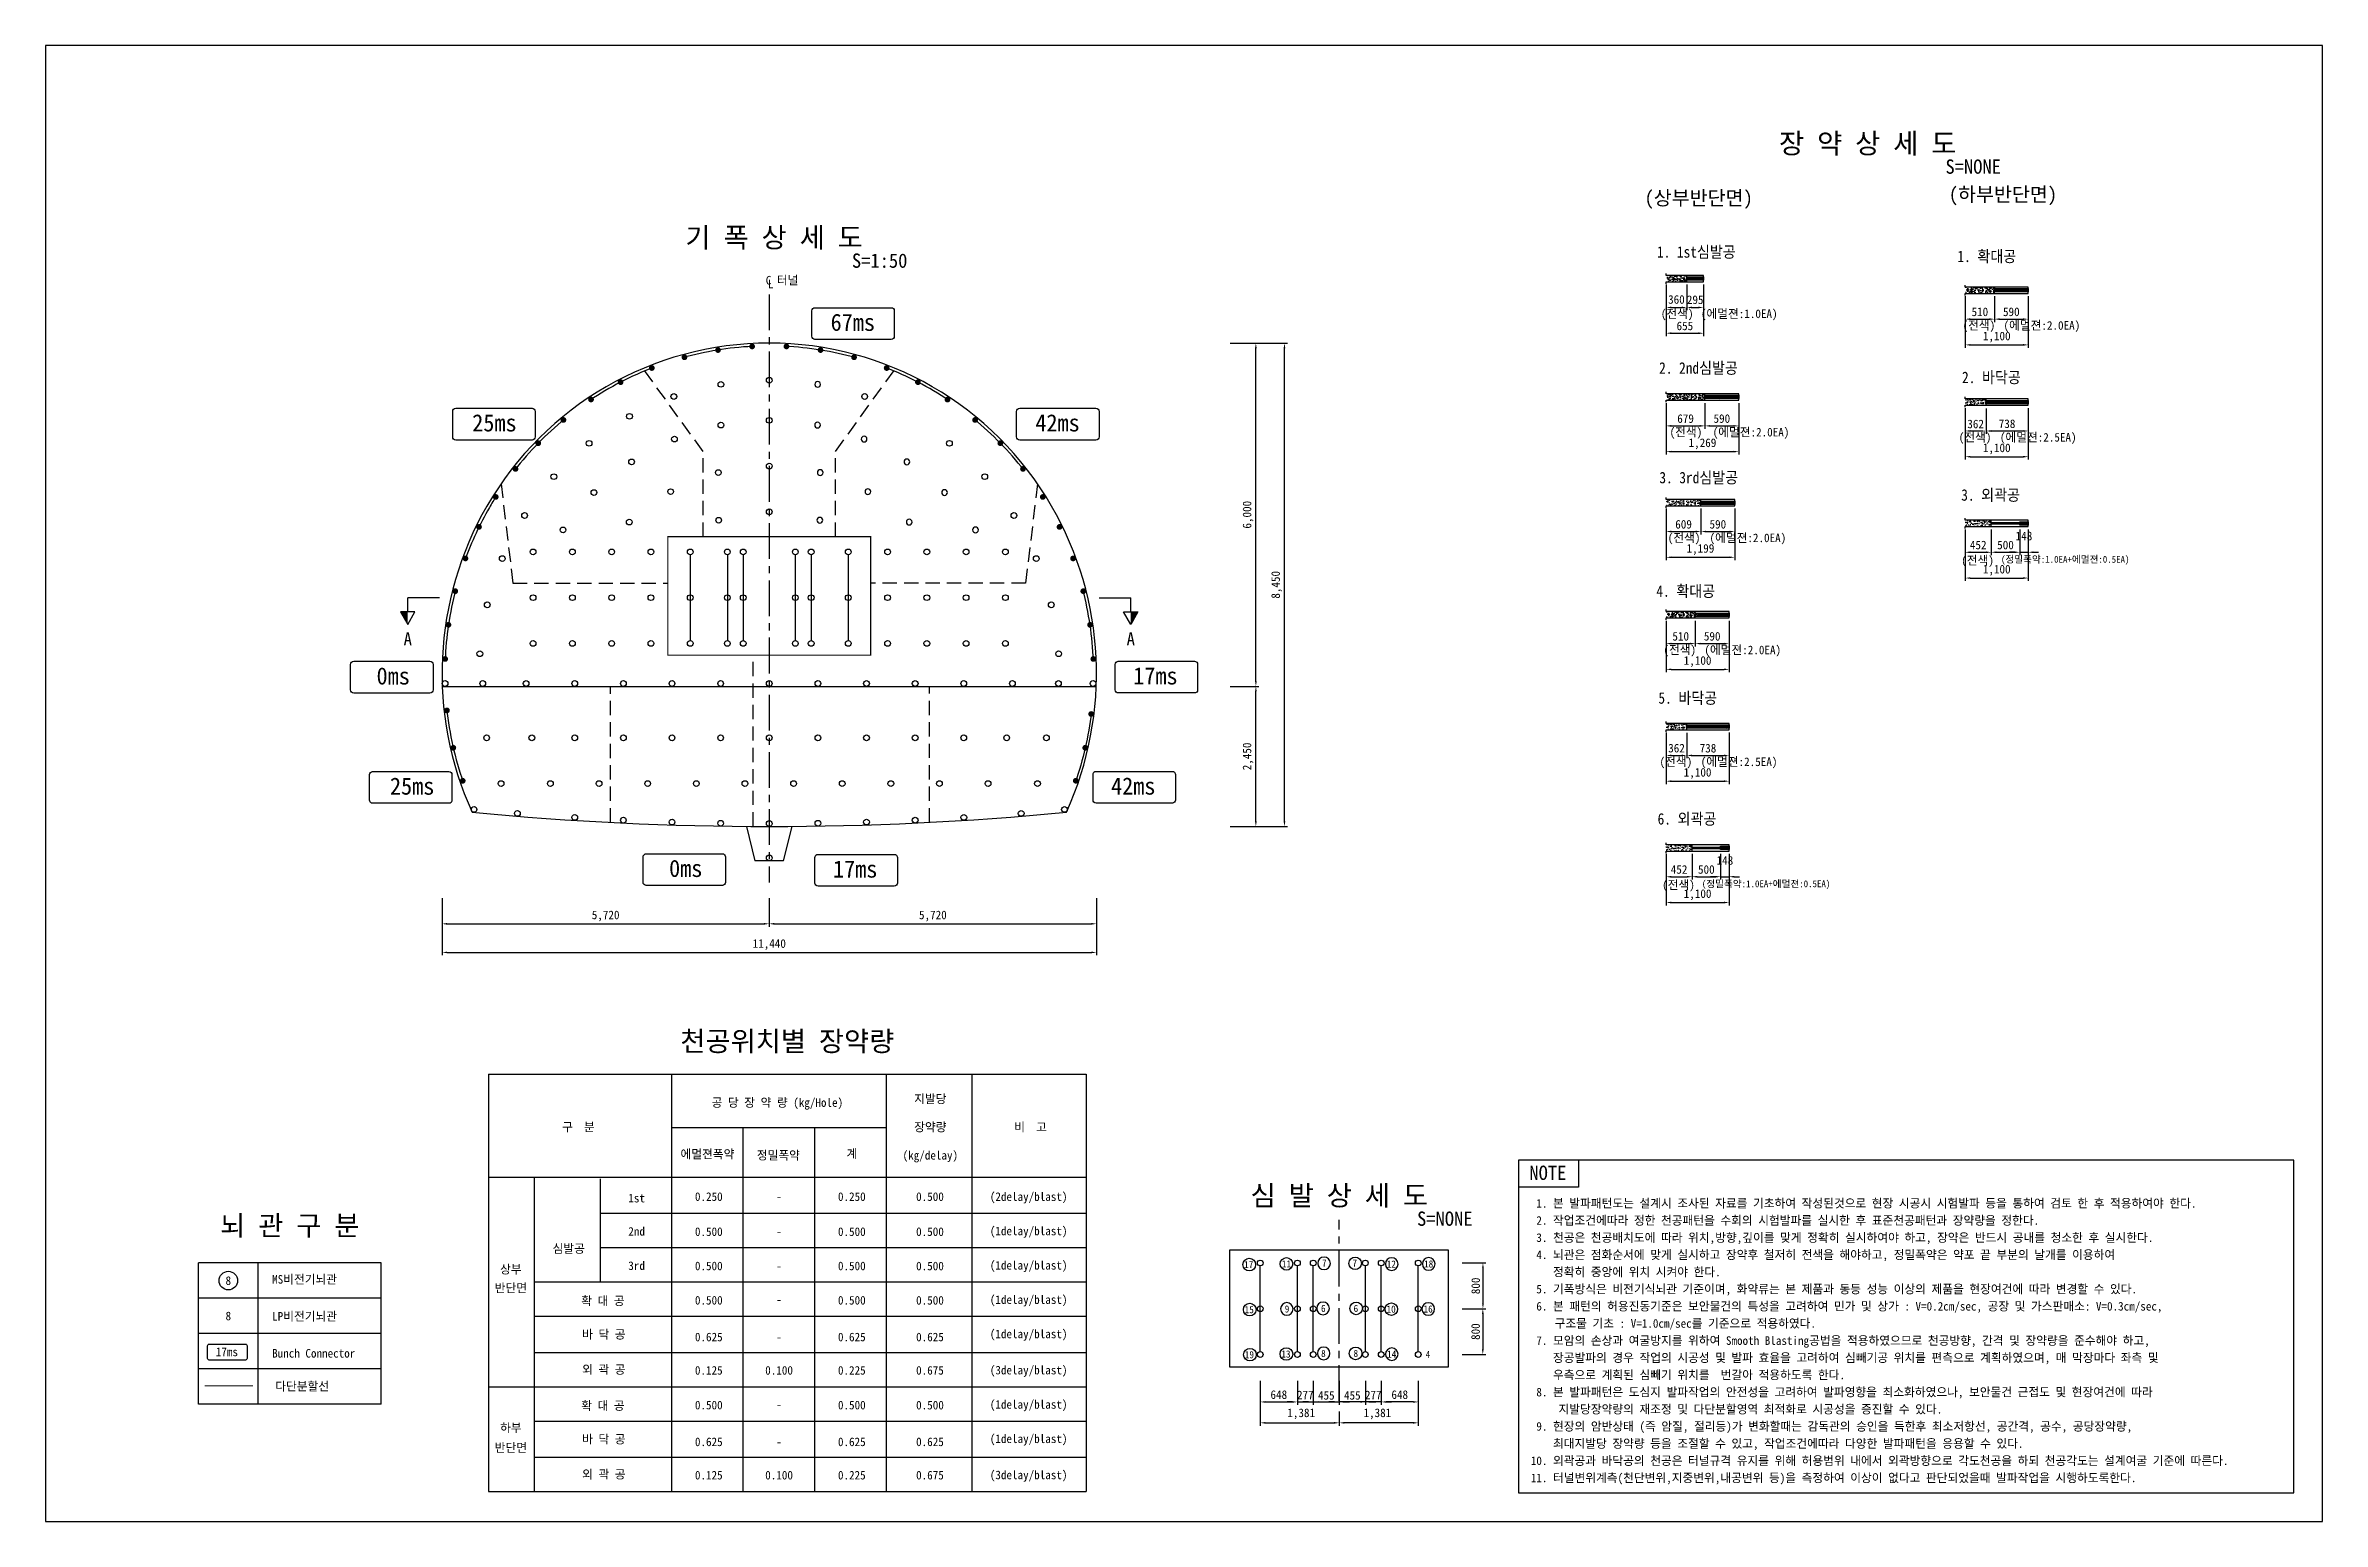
# Model space of a CAD drawing. Header units: millimetres. Extents: x -57518 to 189430, y -17322 to 123318.
# Drawn here: x 109830 to 149630, y -17322 to 8478 of the extents above; entities that cross this region are included whole.
import ezdxf
from ezdxf.enums import TextEntityAlignment as Align

# ---------------------------------------------------------------- set-up
doc = ezdxf.new("R2010")
doc.units = ezdxf.units.MM
doc.header["$LTSCALE"] = 500
doc.header["$PDMODE"] = 1
doc.linetypes.add('A-CENTR01', pattern=[2, 1.25, -0.25, 0.25, -0.25])
doc.linetypes.add('A-DASHD01', pattern=[0.75, 0.5, -0.25])
for name, color, linetype in [('CS-BLST', 4, 'Continuous'), ('CS-BLST-HIDL', 2, 'A-DASHD01'), ('CS-BLST-LIN1', 2, 'Continuous'), ('CS-BLST-LIN3', 2, 'Continuous'), ('CS-BLST-PATT', 1, 'Continuous'), ('CS-BLST-TEX1', 6, 'Continuous'), ('CS-BLST-TEX2', 3, 'Continuous'), ('CS-BLST-TEX3', 3, 'Continuous'), ('CS-CNTL', 1, 'A-CENTR01'), ('CS-DIMS', 1, 'Continuous'), ('CS-EXCV', 3, 'E-DIGLN01'), ('CS-LEAL', 1, 'Continuous'), ('CS-MISC', 2, 'Continuous'), ('CS-NOTE', 3, 'Continuous'), ('CS-SYMB', 2, 'Continuous'), ('CS-TABL', 3, 'Continuous'), ('CS-TABL-LIN1', 4, 'Continuous'), ('CS-TABL-LIN2', 1, 'Continuous'), ('CS-TABL-TEX1', 6, 'Continuous'), ('CS-TABL-TEX2', 3, 'Continuous'), ('CS-TEX1', 6, 'Continuous'), ('CS-TEX2', 6, 'Continuous'), ('CS-TEX3', 6, 'Continuous'), ('CS-TEXT', 3, 'Continuous'), ('CX-PAPR', 2, 'Continuous')]:
    doc.layers.add(name, color=color, linetype=linetype)
doc.styles.get("Standard").update_dxf_attribs({"font": ''})
doc.styles.add('굴림체', font='')
doc.styles.get('Standard').set_extended_font_data('GulimChe')
doc.styles.get('굴림체').set_extended_font_data('GulimChe')
doc.linetypes.add('E-DIGLN01', pattern='A,0.9,-0.2,[19,kscals.shx,S=0.1,R=180,X=0,Y=0],0.9', length=2)
doc.dimstyles.new('DIM01-50', dxfattribs={"dimscale": 50, "dimtxt": 3, "dimasz": 1.8, "dimexe": 1, "dimexo": 1, "dimgap": 1, "dimtad": 1, "dimdec": 0, "dimzin": 9, "dimdsep": 46, "dimlunit": 6, "dimtxsty": '굴림체', "dimcen": 2.5, "dimclrt": 3, "dimadec": 4, "dimazin": 0, "dimtfac": 1, "dimtdec": 0, "dimtmove": 2, "dimatfit": 3, "dimfxl": 1, "dimtolj": 1, "dimtzin": 0, "dimarcsym": 0})
pattern_1 = [(50, (-277752.67, 442182.754), (91.0923345, -7.969543), [9.525, -104.775]), (355, (-277752.67, 442182.75), (-17.621413, 95.528321), [7.62, -83.82]), (100.451, (-277745.08, 442182.09), (73.471251, 87.558344), [8.095, -89.045]), (46.1842, (-277752.67, 442208.15), (135.53952, -21.021164), [14.2875, -157.1625]), (96.6356, (-277741.38, 442206.4), (118.702117, 123.712778), [12.1425, -133.5675]), (351.184, (-277752.67, 442208.15), (118.702303, 123.71256), [11.43, -125.73]), (21, (-277739.97, 442201.804), (75.80744, -51.132759), [9.525, -104.775]), (326, (-277739.97, 442201.8), (30.901014, 92.093983), [7.62, -83.82]), (71.4514, (-277733.66, 442197.54), (106.708245, 40.961429), [8.095, -89.045]), (37.5, (-277752.673, 442182.754), (1.5443016, 42.2775194), [0, -82.804, 0, -85.09, 0, -84.1375]), (7.5, (-277752.673, 442182.754), (33.4098313, 50.0902874), [0, -48.514, 0, -80.899, 0, -32.0675]), (327.5, (-277780.994, 442182.754), (67.7952976, -2.864372), [0, -31.75, 0, -99.06, 0, -131.445]), (317.5, (-277793.694, 442182.754), (74.0645907, 12.7132455), [0, -41.275, 0, -65.786, 0, -93.345])]
pattern_2 = [(50, (-272523.815, 447854.756), (91.0923345, -7.969543), [9.525, -104.775]), (355, (-272523.815, 447854.76), (-17.621413, 95.528321), [7.62, -83.82]), (100.451, (-272516.22, 447854.09), (73.471251, 87.558344), [8.095, -89.045]), (46.1842, (-272523.82, 447880.16), (135.53952, -21.021164), [14.2875, -157.1625]), (96.6356, (-272512.52, 447878.4), (118.702117, 123.712778), [12.1425, -133.5675]), (351.184, (-272523.82, 447880.16), (118.702303, 123.71256), [11.43, -125.73]), (21, (-272511.115, 447873.806), (75.80744, -51.132759), [9.525, -104.775]), (326, (-272511.115, 447873.81), (30.901014, 92.093983), [7.62, -83.82]), (71.4514, (-272504.8, 447869.545), (106.708245, 40.961429), [8.095, -89.045]), (37.5, (-272523.815, 447854.756), (1.5443016, 42.2775194), [0, -82.804, 0, -85.09, 0, -84.1375]), (7.5, (-272523.815, 447854.756), (33.4098313, 50.0902874), [0, -48.514, 0, -80.899, 0, -32.0675]), (327.5, (-272552.136, 447854.756), (67.7952976, -2.864372), [0, -31.75, 0, -99.06, 0, -131.445]), (317.5, (-272564.836, 447854.756), (74.0645907, 12.7132455), [0, -41.275, 0, -65.786, 0, -93.345])]

msp = doc.modelspace()

# ---------------------------------------------------------------- texts
at = {"layer": 'CS-BLST-TEX1', "style": '굴림체'}
for s, p in [(' 67ms', (123843.1, 3640, 0)), ('  25ms', (117481.9, 1882.3, 0)), (' 42ms', (127422.2, 1882.3, 0)), ('  0ms', (115712.8, -2541.7, 0)), ('  17ms', (129035.4, -2540.1, 0)), ('  25ms', (116044, -4467.6, 0)), ('  42ms', (128648.6, -4466, 0)), ('  0ms', (120826.4, -5905.3, 0)), ('  17ms', (123788.3, -5916.9, 0))]:
    msp.add_text(s, height=300, dxfattribs=at).set_placement(p, align=Align.MIDDLE_CENTER)
at = {"layer": 'CS-BLST-TEX2', "style": '굴림체'}
for s, p in [('17', (130860.6, -12831.6, 0)), ('11', (131521.8, -12819.6, 0)), ('7', (132182.2, -12805.2, 0)), ('7', (132713.6, -12805.2, 0)), ('12', (133353.4, -12823, 0)), ('18', (134006.3, -12820.3, 0)), ('15', (130869.5, -13619.1, 0)), ('9', (131531, -13607.2, 0)), ('6', (132165, -13597.6, 0)), ('6', (132734.2, -13597.6, 0)), ('10', (133350.1, -13610.6, 0)), ('16', (133997.2, -13607.9, 0)), ('8', (132166.5, -14384, 0)), ('8', (132732.8, -14384, 0)), ('19', (130872.3, -14406.8, 0)), ('13', (131511.4, -14394.8, 0)), ('14', (133359.8, -14398.2, 0)), ('4', (133993.4, -14403, 0))]:
    msp.add_text(s, height=125, dxfattribs=at).set_placement(p, align=Align.MIDDLE_CENTER)
at = {"layer": 'CS-BLST-TEX3', "style": '굴림체'}
for s, height, p in [('(전색)', 150, (138350.4, 3714.2, 0)), ('(에멀젼:1.0EA)', 150, (139434.8, 3714.2, 0)), ('(전색)', 150, (143623.8, 3510.3, 0)), ('(에멀젼:2.0EA)', 150, (144725.1, 3510.2, 0)), ('(전색)', 150, (138503.4, 1644.5, 0)), ('(에멀젼:2.0EA)', 150, (139640.8, 1644.4, 0)), ('(전색)', 150, (143556.6, 1554.8, 0)), ('(에멀젼:2.5EA)', 150, (144661, 1554.8, 0)), ('(전색)', 150, (138470.4, -203, 0)), ('(에멀젼:2.0EA)', 150, (139585.8, -203.1, 0)), ('(전색)', 150, (143601.8, -598.2, 0)), ('(정밀폭약:1.0EA+에멀젼:0.5EA)', 120, (145133.1, -563.5, 0)), ('(전색)', 150, (138394.9, -2161.7, 0)), ('(에멀젼:2.0EA)', 150, (139496.3, -2161.8, 0)), ('(전색)', 150, (138327.7, -4117.2, 0)), ('(에멀젼:2.5EA)', 150, (139432.1, -4117.2, 0)), ('(전색)', 150, (138373, -6270.2, 0)), ('(정밀폭약:1.0EA+에멀젼:0.5EA)', 120, (139904.2, -6235.5, 0))]:
    msp.add_text(s, height=height, dxfattribs=at).set_placement(p, align=Align.CENTER)
at = {"layer": 'CS-NOTE', "style": '굴림체'}
for s, height, p in [('NOTE', 250, (135767, -11352.3, 0)), (' 1. 본 발파패턴도는 설계시 조사된 자료를 기초하여 작성된것으로 현장 시공시 시험발파 등을 통하여 검토 한 후 적용하여야 한다.', 150, (135791.6, -11835.5, 0)), (' 3. 천공은 천공배치도에 따라 위치,방향,깊이를 맞게 정확히 실시하여야 하고, 장약은 반드시 공내를 청소한 후 실시한다.', 150, (135791.6, -12435.5, 0)), (' 2. 작업조건에따라 정한 천공패턴을 수회의 시험발파를 실시한 후 표준천공패턴과 장약량을 정한다.', 150, (135791.6, -12135.5, 0)), (' 4. 뇌관은 점화순서에 맞게 실시하고 장약후 철저히 전색을 해야하고, 정밀폭약은 약포 끝 부분의 날개를 이용하여', 150, (135791.6, -12735.5, 0)), ('    정확히 중앙에 위치 시켜야 한다.', 150, (135791.6, -13035.5, 0)), (' 5. 기폭방식은 비전기식뇌관 기준이며, 화약류는 본 제품과 동등 성능 이상의 제품을 현장여건에 따라 변경할 수 있다.', 150, (135791.6, -13335.5, 0)), (' 6. 본 패턴의 허용진동기준은 보안물건의 특성을 고려하여 민가 및 상가 : V=0.2cm/sec, 공장 및 가스판매소: V=0.3cm/sec, ', 150, (135791.6, -13635.5, 0)), ('    구조물 기초 : V=1.0cm/sec를 기준으로 적용하였다.', 150, (135821.2, -13935.5, 0)), (' 7. 모암의 손상과 여굴방지를 위하여 Smooth Blasting공법을 적용하였으므로 천공방향, 간격 및 장약량을 준수해야 하고,', 150, (135791.6, -14235.5, 0)), ('    장공발파의 경우 작업의 시공성 및 발파 효율을 고려하여 심빼기공 위치를 편측으로 계획하였으며, 매 막장마다 좌측 및', 150, (135791.6, -14535.5, 0)), ('    우측으로 계획된 심빼기 위치를  번갈아 적용하도록 한다.', 150, (135791.6, -14835.5, 0)), (' 8. 본 발파패턴은 도심지 발파작업의 안전성을 고려하여 발파영향을 최소화하였으나, 보안물건 근접도 및 현장여건에 따라', 150, (135791.6, -15135.5, 0)), ('     지발당장약량의 재조정 및 다단분할영역 최적화로 시공성을 증진할 수 있다.', 150, (135791.6, -15435.5, 0)), (' 9. 현장의 암반상태 (즉 암질, 절리등)가 변화할때는 감독관의 승인을 득한후 최소저항선, 공간격, 공수, 공당장약량,', 150, (135791.6, -15735.5, 0)), ('    최대지발당 장약량 등을 조절할 수 있고, 작업조건에따라 다양한 발파패턴을 응용할 수 있다. ', 150, (135791.6, -16035.5, 0)), ('10. 외곽공과 바닥공의 천공은 터널규격 유지를 위해 허용범위 내에서 외곽방향으로 각도천공을 하되 천공각도는 설계여굴 기준에 따른다.', 150, (135791.6, -16335.5, 0)), ('11. 터널변위계측(천단변위,지중변위,내공변위 등)을 측정하여 이상이 없다고 판단되었을때 발파작업을 시행하도록한다.', 150, (135791.6, -16635.5, 0))]:
    msp.add_text(s, height=height, dxfattribs=at).set_placement(p)
at = {"layer": 'CS-TABL-TEX1'}
for s, p in [('공 당 장 약 량 (kg/Hole)', (122622.3, -10074.4, 0)), ('지발당', (125295.7, -10010.7, 0)), ('구  분', (119144.5, -10503.4, 0)), ('장약량', (125295.7, -10503.4, 0)), ('비  고', (127047.6, -10503.4, 0)), ('에멀젼폭약', (121399.5, -10976, 0)), ('정밀폭약', (122639.4, -10996.1, 0)), ('계', (123924.8, -10967.5, 0)), ('(kg/delay)', (125295.7, -10996.1, 0)), ('1st', (120161.6, -11744.6, 0)), ('2nd', (120161.6, -12326.2, 0)), ('심발공', (118974.4, -12627.6, 0)), ('상부', (117963.2, -12989.4, 0)), ('3rd', (120161.6, -12926.2, 0)), ('반단면', (117963.2, -13316.6, 0)), ('확 대 공', (119573.2, -13540.6, 0)), ('바 닥 공', (119588.4, -14126.9, 0)), ('외 곽 공', (119588.4, -14740.5, 0)), ('확 대 공', (119573.2, -15372.9, 0)), ('하부', (117963.2, -15760.8, 0)), ('바 닥 공', (119588.4, -15959.2, 0)), ('반단면', (117963.2, -16107.2, 0)), ('외 곽 공', (119588.4, -16572.8, 0))]:
    msp.add_text(s, height=150, dxfattribs=at).set_placement(p, align=Align.CENTER)
at = {"layer": 'CS-TABL-TEX2', "style": '굴림체'}
for s, p in [('0.250', (121423.1, -11719, 0)), ('-', (122651.7, -11719, 0)), ('0.250', (123923.1, -11719, 0)), ('0.500', (125289.3, -11719, 0)), ('(2delay/blast)', (127014, -11719, 0)), ('0.500', (121423.1, -12331.4, 0)), ('-', (122651.7, -12331.4, 0)), ('0.500', (123923.1, -12331.4, 0)), ('0.500', (125289.3, -12331.4, 0)), ('(1delay/blast)', (127014, -12319, 0)), ('0.500', (121423.1, -12930.5, 0)), ('-', (122651.7, -12930.5, 0)), ('0.500', (123923.1, -12930.5, 0)), ('0.500', (125289.3, -12931.4, 0)), ('(1delay/blast)', (127014, -12919, 0)), ('0.500', (121423.1, -13530.5, 0)), ('-', (122651.7, -13518.9, 0)), ('0.500', (123923.1, -13530.5, 0)), ('0.500', (125289.3, -13531.4, 0)), ('(1delay/blast)', (127014, -13519, 0)), ('0.625', (121423.1, -14172.5, 0)), ('-', (122651.7, -14172.5, 0)), ('0.625', (123923.1, -14172.5, 0)), ('0.625', (125289.3, -14172.5, 0)), ('(1delay/blast)', (127014, -14119, 0)), ('0.125', (121423.1, -14755.5, 0)), ('0.100', (122651.7, -14755.5, 0)), ('0.225', (123923.1, -14755.5, 0)), ('0.675', (125289.3, -14755.5, 0)), ('(3delay/blast)', (127014, -14751.2, 0)), ('0.500', (121423.1, -15362.8, 0)), ('-', (122651.7, -15351.1, 0)), ('0.500', (123923.1, -15362.8, 0)), ('0.500', (125289.3, -15363.7, 0)), ('(1delay/blast)', (127014, -15351.2, 0)), ('0.625', (121423.1, -16004.8, 0)), ('0.625', (123923.1, -16004.8, 0)), ('0.625', (125289.3, -16004.8, 0)), ('(1delay/blast)', (127014, -15951.2, 0)), ('-', (122651.7, -16004.8, 0)), ('0.125', (121423.1, -16587.7, 0)), ('0.100', (122651.7, -16587.7, 0)), ('0.225', (123923.1, -16587.7, 0)), ('0.675', (125289.3, -16587.7, 0)), ('(3delay/blast)', (127014, -16583.5, 0))]:
    msp.add_text(s, height=150, dxfattribs=at).set_placement(p, align=Align.CENTER)
at = {"layer": 'CS-TEX1', "style": '굴림체'}
for s, p in [('장 약 상 세 도', (141680.8, 6770.8, 0)), ('기 폭 상 세 도', (122565.8, 5127.3, 0)), ('천공위치별 장약량', (122795.9, -8923.7, 0)), ('심 발 상 세 도', (132444.3, -11619.4, 0)), ('뇌 관 구 분', (114100, -12146, 0))]:
    msp.add_text(s, height=350, dxfattribs=at).set_placement(p, align=Align.MIDDLE)
at = {"layer": 'CS-TEX2', "style": '굴림체'}
for s, p in [('(상부반단면)', (138725.9, 5796.7, 0)), ('(하부반단면)', (144044, 5859.2, 0))]:
    msp.add_text(s, height=250, dxfattribs=at).set_placement(p, align=Align.MIDDLE)
at = {"layer": 'CS-TEX3', "style": '굴림체', "width": 0.9}
for s, p in [('1. 1st심발공', (138685.4, 4769.8, 0)), ('1. 확대공', (143763.1, 4693.2, 0)), ('2. 2nd심발공', (138722.7, 2741.2, 0)), ('2. 바닥공', (143843, 2577.5, 0)), ('3. 3rd심발공', (138727, 825.3, 0)), ('3. 외곽공', (143829, 521.2, 0)), ('4. 확대공', (138499.7, -1159.3, 0)), ('5. 바닥공', (138535.8, -3027.2, 0)), ('6. 외곽공', (138521.9, -5140.2, 0))]:
    msp.add_text(s, height=200, dxfattribs=at).set_placement(p, align=Align.CENTER)
at = {"layer": 'CS-TEXT', "style": '굴림체'}
for s, height, p in [('S=NONE', 250, (143040.3, 6236.1, 0)), ('S=1:50', 250, (123925.3, 4592.6, 0)), ('C 터널', 150, (122418.8, 4300.5, 0)), ('L', 150, (122456.2, 4233.1, 0)), ('S=NONE', 250, (133803.8, -12154.2, 0)), ('MS비전기뇌관', 150, (113790.4, -13165, 0)), ('LP비전기뇌관', 150, (113790.5, -13811.7, 0)), ('Bunch Connector', 150, (113790.5, -14457.6, 0))]:
    msp.add_text(s, height=height, dxfattribs=at).set_placement(p)
for p in [(113024.8, -13112.1, 0), (113024.8, -13729.6, 0)]:
    msp.add_text('8', height=150, dxfattribs=at).set_placement(p, align=Align.MIDDLE_CENTER)
msp.add_text('17ms', height=150, dxfattribs=at).set_placement((112999.3, -14359.1, 0), align=Align.MIDDLE)
msp.add_text('다단분할선', height=150, dxfattribs=at).set_placement((114315.7, -15034.1, 0), align=Align.CENTER)

# ---------------------------------------------------------------- blocks, each defined once
blk = doc.blocks.new('*D247')
at = {"layer": 'CS-DIMS', "color": 0, "lineweight": -2, "ltscale": 30, "transparency": 16777216}
for p, q in [((138157, 382), (138157, -518)), ((139356, 382), (139356, -518)), ((138247, -468), (139266, -468))]:
    blk.add_line(p, q, dxfattribs=at)
at = {"layer": 'CS-DIMS', "color": 0, "ltscale": 30, "transparency": 16777216}
for points in [[(138247, -453), (138247, -483), (138157, -468)], [(139266, -453), (139266, -483), (139356, -468)]]:
    blk.add_solid(points, dxfattribs=at)
at = {"layer": 'Defpoints', "color": 0, "ltscale": 30, "transparency": 16777216}
for p in [(138157, 432), (139356, 432), (139356, -468)]:
    blk.add_point(p, dxfattribs=at)
at = {"layer": 'CS-DIMS', "color": 3, "ltscale": 30, "transparency": 16777216, "insert": (138757, -332), "char_height": 150, "attachment_point": 5, "style": '굴림체'}
blk.add_mtext('\\A1;1,199', dxfattribs=at)
blk = doc.blocks.new('*D217')
at = {"layer": 'CS-DIMS', "color": 0, "lineweight": -2, "ltscale": 30, "transparency": 16777216}
for p, q in [((138157, 382), (138157, -68)), ((138766, 382), (138766, -68)), ((138247, -18), (138676, -18))]:
    blk.add_line(p, q, dxfattribs=at)
at = {"layer": 'CS-DIMS', "color": 0, "ltscale": 30, "transparency": 16777216}
for points in [[(138247, -3), (138247, -33), (138157, -18)], [(138676, -3), (138676, -33), (138766, -18)]]:
    blk.add_solid(points, dxfattribs=at)
at = {"layer": 'Defpoints', "color": 0, "ltscale": 30, "transparency": 16777216}
for p in [(138157, 432), (138766, 432), (138766, -18)]:
    blk.add_point(p, dxfattribs=at)
at = {"layer": 'CS-DIMS', "color": 3, "ltscale": 30, "transparency": 16777216, "insert": (138462, 108), "char_height": 150, "attachment_point": 5, "style": '굴림체'}
blk.add_mtext('\\A1;609', dxfattribs=at)
blk = doc.blocks.new('*D218')
at = {"layer": 'CS-DIMS', "color": 0, "lineweight": -2, "ltscale": 30, "transparency": 16777216}
for p, q in [((138766, 382), (138766, -68)), ((139356, 382), (139356, -68)), ((138856, -18), (139266, -18))]:
    blk.add_line(p, q, dxfattribs=at)
at = {"layer": 'CS-DIMS', "color": 0, "ltscale": 30, "transparency": 16777216}
for points in [[(138856, -3), (138856, -33), (138766, -18)], [(139266, -3), (139266, -33), (139356, -18)]]:
    blk.add_solid(points, dxfattribs=at)
at = {"layer": 'Defpoints', "color": 0, "ltscale": 30, "transparency": 16777216}
for p in [(138766, 432), (139356, 432), (139356, -18)]:
    blk.add_point(p, dxfattribs=at)
at = {"layer": 'CS-DIMS', "color": 3, "ltscale": 30, "transparency": 16777216, "insert": (139061, 108), "char_height": 150, "attachment_point": 5, "style": '굴림체'}
blk.add_mtext('\\A1;590', dxfattribs=at)
blk = doc.blocks.new('뉴마이트')
at = {"layer": 'CS-BLST-PATT'}
h = blk.add_hatch(dxfattribs=at)
h.set_pattern_fill('ANSI31', color=256, scale=5.824581, style=0)
h.set_pattern_definition([(45, (-765876.779, 225267.89), (-13.0765565, 13.0765565), [])])
h.paths.add_polyline_path([(0, 29), (0, -29), (295, -29), (295, 29)])
at = {"layer": 'CS-TABL'}
blk.add_lwpolyline([(0, 29), (295, 29), (295, -29), (0, -29)], close=True, dxfattribs=at)
blk = doc.blocks.new('*D219')
at = {"layer": 'CS-DIMS', "color": 0, "lineweight": -2, "ltscale": 30, "transparency": 16777216}
for p, q in [((138157, -5653), (138157, -6553)), ((139257, -5653), (139257, -6553)), ((138247, -6503), (139167, -6503))]:
    blk.add_line(p, q, dxfattribs=at)
at = {"layer": 'CS-DIMS', "color": 0, "ltscale": 30, "transparency": 16777216}
for points in [[(138247, -6488), (138247, -6518), (138157, -6503)], [(139167, -6488), (139167, -6518), (139257, -6503)]]:
    blk.add_solid(points, dxfattribs=at)
at = {"layer": 'Defpoints', "color": 0, "ltscale": 30, "transparency": 16777216}
for p in [(138157, -5603), (139257, -5603), (139257, -6503)]:
    blk.add_point(p, dxfattribs=at)
at = {"layer": 'CS-DIMS', "color": 3, "ltscale": 30, "transparency": 16777216, "insert": (138707, -6367), "char_height": 150, "attachment_point": 5, "style": '굴림체'}
blk.add_mtext('\\A1;1,100', dxfattribs=at)
blk = doc.blocks.new('*D220')
at = {"layer": 'CS-DIMS', "color": 0, "lineweight": -2, "ltscale": 30, "transparency": 16777216}
for p, q in [((138157, -5653), (138157, -6103)), ((138610, -5653), (138610, -6103)), ((138247, -6053), (138520, -6053))]:
    blk.add_line(p, q, dxfattribs=at)
at = {"layer": 'CS-DIMS', "color": 0, "ltscale": 30, "transparency": 16777216}
for points in [[(138247, -6038), (138247, -6068), (138157, -6053)], [(138520, -6038), (138520, -6068), (138610, -6053)]]:
    blk.add_solid(points, dxfattribs=at)
at = {"layer": 'Defpoints', "color": 0, "ltscale": 30, "transparency": 16777216}
for p in [(138157, -5603), (138610, -5603), (138610, -6053)]:
    blk.add_point(p, dxfattribs=at)
at = {"layer": 'CS-DIMS', "color": 3, "ltscale": 30, "transparency": 16777216, "insert": (138384, -5926), "char_height": 150, "attachment_point": 5, "style": '굴림체'}
blk.add_mtext('\\A1;452', dxfattribs=at)
blk = doc.blocks.new('*D221')
at = {"layer": 'CS-DIMS', "color": 0, "lineweight": -2, "ltscale": 30, "transparency": 16777216}
for p, q in [((138157, -5653), (138157, -6102)), ((138610, -5653), (138610, -6102)), ((138247, -6052), (138520, -6052))]:
    blk.add_line(p, q, dxfattribs=at)
at = {"layer": 'CS-DIMS', "color": 0, "ltscale": 30, "transparency": 16777216}
for points in [[(138247, -6037), (138247, -6067), (138157, -6052)], [(138520, -6037), (138520, -6067), (138610, -6052)]]:
    blk.add_solid(points, dxfattribs=at)
at = {"layer": 'Defpoints', "color": 0, "ltscale": 30, "transparency": 16777216}
for p in [(138157, -5603), (138610, -5603), (138610, -6052)]:
    blk.add_point(p, dxfattribs=at)
at = {"layer": 'CS-DIMS', "color": 3, "ltscale": 30, "transparency": 16777216, "insert": (138384, -5926), "char_height": 150, "attachment_point": 5, "style": '굴림체'}
blk.add_mtext('\\A1;452', dxfattribs=at)
blk = doc.blocks.new('*D222')
at = {"layer": 'CS-DIMS', "color": 0, "lineweight": -2, "ltscale": 30, "transparency": 16777216}
for p, q in [((138610, -5653), (138610, -6102)), ((139110, -5653), (139110, -6102)), ((138700, -6052), (139020, -6052))]:
    blk.add_line(p, q, dxfattribs=at)
at = {"layer": 'CS-DIMS', "color": 0, "ltscale": 30, "transparency": 16777216}
for points in [[(138700, -6037), (138700, -6067), (138610, -6052)], [(139020, -6037), (139020, -6067), (139110, -6052)]]:
    blk.add_solid(points, dxfattribs=at)
at = {"layer": 'Defpoints', "color": 0, "ltscale": 30, "transparency": 16777216}
for p in [(138610, -5603), (139110, -5603), (139110, -6052)]:
    blk.add_point(p, dxfattribs=at)
at = {"layer": 'CS-DIMS', "color": 3, "ltscale": 30, "transparency": 16777216, "insert": (138860, -5926), "char_height": 150, "attachment_point": 5, "style": '굴림체'}
blk.add_mtext('\\A1;500', dxfattribs=at)
blk = doc.blocks.new('*D223')
at = {"layer": 'CS-DIMS', "color": 0, "lineweight": -2, "ltscale": 30, "transparency": 16777216}
for p, q in [((139110, -5653), (139110, -6102)), ((139257, -5653), (139257, -6102)), ((139020, -6052), (138930, -6052)), ((139110, -6052), (139257, -6052)), ((139347, -6052), (139437, -6052))]:
    blk.add_line(p, q, dxfattribs=at)
at = {"layer": 'CS-DIMS', "color": 0, "ltscale": 30, "transparency": 16777216}
for points in [[(139020, -6037), (139020, -6067), (139110, -6052)], [(139347, -6037), (139347, -6067), (139257, -6052)]]:
    blk.add_solid(points, dxfattribs=at)
at = {"layer": 'Defpoints', "color": 0, "ltscale": 30, "transparency": 16777216}
for p in [(139110, -5603), (139257, -5603), (139257, -6052)]:
    blk.add_point(p, dxfattribs=at)
at = {"layer": 'CS-DIMS', "color": 3, "ltscale": 30, "transparency": 16777216, "insert": (139184, -5768), "char_height": 150, "attachment_point": 5, "style": '굴림체'}
blk.add_mtext('\\A1;148', dxfattribs=at)
blk = doc.blocks.new('*D224')
at = {"layer": 'CS-DIMS', "color": 0, "lineweight": -2, "ltscale": 30, "transparency": 16777216}
for p, q in [((138157, -3532), (138157, -4432)), ((139257, -3532), (139257, -4432)), ((138247, -4382), (139167, -4382))]:
    blk.add_line(p, q, dxfattribs=at)
at = {"layer": 'CS-DIMS', "color": 0, "ltscale": 30, "transparency": 16777216}
for points in [[(138247, -4367), (138247, -4397), (138157, -4382)], [(139167, -4367), (139167, -4397), (139257, -4382)]]:
    blk.add_solid(points, dxfattribs=at)
at = {"layer": 'Defpoints', "color": 0, "ltscale": 30, "transparency": 16777216}
for p in [(138157, -3482), (139257, -3482), (139257, -4382)]:
    blk.add_point(p, dxfattribs=at)
at = {"layer": 'CS-DIMS', "color": 3, "ltscale": 30, "transparency": 16777216, "insert": (138707, -4246), "char_height": 150, "attachment_point": 5, "style": '굴림체'}
blk.add_mtext('\\A1;1,100', dxfattribs=at)
blk = doc.blocks.new('*D225')
at = {"layer": 'CS-DIMS', "color": 0, "lineweight": -2, "ltscale": 30, "transparency": 16777216}
for p, q in [((138157, -3532), (138157, -3982)), ((138520, -3539), (138520, -3982)), ((138247, -3932), (138430, -3932))]:
    blk.add_line(p, q, dxfattribs=at)
at = {"layer": 'CS-DIMS', "color": 0, "ltscale": 30, "transparency": 16777216}
for points in [[(138247, -3917), (138247, -3947), (138157, -3932)], [(138430, -3917), (138430, -3947), (138520, -3932)]]:
    blk.add_solid(points, dxfattribs=at)
at = {"layer": 'Defpoints', "color": 0, "ltscale": 30, "transparency": 16777216}
for p in [(138157, -3482), (138520, -3489), (138520, -3932)]:
    blk.add_point(p, dxfattribs=at)
at = {"layer": 'CS-DIMS', "color": 3, "ltscale": 30, "transparency": 16777216, "insert": (138339, -3805), "char_height": 150, "attachment_point": 5, "style": '굴림체'}
blk.add_mtext('\\A1;362', dxfattribs=at)
blk = doc.blocks.new('*D226')
at = {"layer": 'CS-DIMS', "color": 0, "lineweight": -2, "ltscale": 30, "transparency": 16777216}
for p, q in [((138520, -3539), (138520, -3982)), ((139257, -3532), (139257, -3982)), ((138610, -3932), (139167, -3932))]:
    blk.add_line(p, q, dxfattribs=at)
at = {"layer": 'CS-DIMS', "color": 0, "ltscale": 30, "transparency": 16777216}
for points in [[(138610, -3917), (138610, -3947), (138520, -3932)], [(139167, -3917), (139167, -3947), (139257, -3932)]]:
    blk.add_solid(points, dxfattribs=at)
at = {"layer": 'Defpoints', "color": 0, "ltscale": 30, "transparency": 16777216}
for p in [(138520, -3489), (139257, -3482), (139257, -3932)]:
    blk.add_point(p, dxfattribs=at)
at = {"layer": 'CS-DIMS', "color": 3, "ltscale": 30, "transparency": 16777216, "insert": (138889, -3806), "char_height": 150, "attachment_point": 5, "style": '굴림체'}
blk.add_mtext('\\A1;738', dxfattribs=at)
blk = doc.blocks.new('*D227')
at = {"layer": 'CS-DIMS', "color": 0, "lineweight": -2, "ltscale": 30, "transparency": 16777216}
for p, q in [((138157, 4299), (138157, 3849)), ((138517, 4299), (138517, 3849)), ((138247, 3899), (138427, 3899))]:
    blk.add_line(p, q, dxfattribs=at)
at = {"layer": 'CS-DIMS', "color": 0, "ltscale": 30, "transparency": 16777216}
for points in [[(138247, 3914), (138247, 3884), (138157, 3899)], [(138427, 3914), (138427, 3884), (138517, 3899)]]:
    blk.add_solid(points, dxfattribs=at)
at = {"layer": 'Defpoints', "color": 0, "ltscale": 30, "transparency": 16777216}
for p in [(138157, 4349), (138517, 4349), (138517, 3899)]:
    blk.add_point(p, dxfattribs=at)
at = {"layer": 'CS-DIMS', "color": 3, "ltscale": 30, "transparency": 16777216, "insert": (138337, 4038), "char_height": 150, "attachment_point": 5, "style": '굴림체'}
blk.add_mtext('\\A1;360', dxfattribs=at)
blk = doc.blocks.new('*D228')
at = {"layer": 'CS-DIMS', "color": 0, "lineweight": -2, "ltscale": 30, "transparency": 16777216}
for p, q in [((138517, 4299), (138517, 3849)), ((138812, 4299), (138812, 3849)), ((138607, 3899), (138722, 3899))]:
    blk.add_line(p, q, dxfattribs=at)
at = {"layer": 'CS-DIMS', "color": 0, "ltscale": 30, "transparency": 16777216}
for points in [[(138607, 3914), (138607, 3884), (138517, 3899)], [(138722, 3914), (138722, 3884), (138812, 3899)]]:
    blk.add_solid(points, dxfattribs=at)
at = {"layer": 'Defpoints', "color": 0, "ltscale": 30, "transparency": 16777216}
for p in [(138517, 4349), (138812, 4349), (138812, 3899)]:
    blk.add_point(p, dxfattribs=at)
at = {"layer": 'CS-DIMS', "color": 3, "ltscale": 30, "transparency": 16777216, "insert": (138665, 4033), "char_height": 150, "attachment_point": 5, "style": '굴림체'}
blk.add_mtext('\\A1;295', dxfattribs=at)
blk = doc.blocks.new('*D229')
at = {"layer": 'CS-DIMS', "color": 0, "lineweight": -2, "ltscale": 30, "transparency": 16777216}
for p, q in [((138157, 2229), (138157, 1329)), ((139426, 2229), (139426, 1329)), ((138247, 1379), (139336, 1379))]:
    blk.add_line(p, q, dxfattribs=at)
at = {"layer": 'CS-DIMS', "color": 0, "ltscale": 30, "transparency": 16777216}
for points in [[(138247, 1394), (138247, 1364), (138157, 1379)], [(139336, 1394), (139336, 1364), (139426, 1379)]]:
    blk.add_solid(points, dxfattribs=at)
at = {"layer": 'Defpoints', "color": 0, "ltscale": 30, "transparency": 16777216}
for p in [(138157, 2279), (139426, 2279), (139426, 1379)]:
    blk.add_point(p, dxfattribs=at)
at = {"layer": 'CS-DIMS', "color": 3, "ltscale": 30, "transparency": 16777216, "insert": (138792, 1515), "char_height": 150, "attachment_point": 5, "style": '굴림체'}
blk.add_mtext('\\A1;1,269', dxfattribs=at)
blk = doc.blocks.new('*D230')
at = {"layer": 'CS-DIMS', "color": 0, "lineweight": -2, "ltscale": 30, "transparency": 16777216}
for p, q in [((138157, 2229), (138157, 1779)), ((138836, 2229), (138836, 1779)), ((138247, 1829), (138746, 1829))]:
    blk.add_line(p, q, dxfattribs=at)
at = {"layer": 'CS-DIMS', "color": 0, "ltscale": 30, "transparency": 16777216}
for points in [[(138247, 1844), (138247, 1814), (138157, 1829)], [(138746, 1844), (138746, 1814), (138836, 1829)]]:
    blk.add_solid(points, dxfattribs=at)
at = {"layer": 'Defpoints', "color": 0, "ltscale": 30, "transparency": 16777216}
for p in [(138157, 2279), (138836, 2279), (138836, 1829)]:
    blk.add_point(p, dxfattribs=at)
at = {"layer": 'CS-DIMS', "color": 3, "ltscale": 30, "transparency": 16777216, "insert": (138497, 1956), "char_height": 150, "attachment_point": 5, "style": '굴림체'}
blk.add_mtext('\\A1;679', dxfattribs=at)
blk = doc.blocks.new('*D231')
at = {"layer": 'CS-DIMS', "color": 0, "lineweight": -2, "ltscale": 30, "transparency": 16777216}
for p, q in [((138836, 2229), (138836, 1779)), ((139426, 2229), (139426, 1779)), ((138926, 1829), (139336, 1829))]:
    blk.add_line(p, q, dxfattribs=at)
at = {"layer": 'CS-DIMS', "color": 0, "ltscale": 30, "transparency": 16777216}
for points in [[(138926, 1844), (138926, 1814), (138836, 1829)], [(139336, 1844), (139336, 1814), (139426, 1829)]]:
    blk.add_solid(points, dxfattribs=at)
at = {"layer": 'Defpoints', "color": 0, "ltscale": 30, "transparency": 16777216}
for p in [(138836, 2279), (139426, 2279), (139426, 1829)]:
    blk.add_point(p, dxfattribs=at)
at = {"layer": 'CS-DIMS', "color": 3, "ltscale": 30, "transparency": 16777216, "insert": (139131, 1956), "char_height": 150, "attachment_point": 5, "style": '굴림체'}
blk.add_mtext('\\A1;590', dxfattribs=at)
blk = doc.blocks.new('*D232')
at = {"layer": 'CS-DIMS', "color": 0, "lineweight": -2, "ltscale": 30, "transparency": 16777216}
for p, q in [((138157, -1577), (138157, -2477)), ((139257, -1577), (139257, -2477)), ((138247, -2427), (139167, -2427))]:
    blk.add_line(p, q, dxfattribs=at)
at = {"layer": 'CS-DIMS', "color": 0, "ltscale": 30, "transparency": 16777216}
for points in [[(138247, -2412), (138247, -2442), (138157, -2427)], [(139167, -2412), (139167, -2442), (139257, -2427)]]:
    blk.add_solid(points, dxfattribs=at)
at = {"layer": 'Defpoints', "color": 0, "ltscale": 30, "transparency": 16777216}
for p in [(138157, -1527), (139257, -1527), (139257, -2427)]:
    blk.add_point(p, dxfattribs=at)
at = {"layer": 'CS-DIMS', "color": 3, "ltscale": 30, "transparency": 16777216, "insert": (138707, -2291), "char_height": 150, "attachment_point": 5, "style": '굴림체'}
blk.add_mtext('\\A1;1,100', dxfattribs=at)
blk = doc.blocks.new('*D233')
at = {"layer": 'CS-DIMS', "color": 0, "lineweight": -2, "ltscale": 30, "transparency": 16777216}
for p, q in [((138157, -1577), (138157, -2027)), ((138667, -1577), (138667, -2027)), ((138247, -1977), (138577, -1977))]:
    blk.add_line(p, q, dxfattribs=at)
at = {"layer": 'CS-DIMS', "color": 0, "ltscale": 30, "transparency": 16777216}
for points in [[(138247, -1962), (138247, -1992), (138157, -1977)], [(138577, -1962), (138577, -1992), (138667, -1977)]]:
    blk.add_solid(points, dxfattribs=at)
at = {"layer": 'Defpoints', "color": 0, "ltscale": 30, "transparency": 16777216}
for p in [(138157, -1527), (138667, -1527), (138667, -1977)]:
    blk.add_point(p, dxfattribs=at)
at = {"layer": 'CS-DIMS', "color": 3, "ltscale": 30, "transparency": 16777216, "insert": (138412, -1850), "char_height": 150, "attachment_point": 5, "style": '굴림체'}
blk.add_mtext('\\A1;510', dxfattribs=at)
blk = doc.blocks.new('*D234')
at = {"layer": 'CS-DIMS', "color": 0, "lineweight": -2, "ltscale": 30, "transparency": 16777216}
for p, q in [((138667, -1577), (138667, -2027)), ((139257, -1577), (139257, -2027)), ((138757, -1977), (139167, -1977))]:
    blk.add_line(p, q, dxfattribs=at)
at = {"layer": 'CS-DIMS', "color": 0, "ltscale": 30, "transparency": 16777216}
for points in [[(138757, -1962), (138757, -1992), (138667, -1977)], [(139167, -1962), (139167, -1992), (139257, -1977)]]:
    blk.add_solid(points, dxfattribs=at)
at = {"layer": 'Defpoints', "color": 0, "ltscale": 30, "transparency": 16777216}
for p in [(138667, -1527), (139257, -1527), (139257, -1977)]:
    blk.add_point(p, dxfattribs=at)
at = {"layer": 'CS-DIMS', "color": 3, "ltscale": 30, "transparency": 16777216, "insert": (138962, -1850), "char_height": 150, "attachment_point": 5, "style": '굴림체'}
blk.add_mtext('\\A1;590', dxfattribs=at)
blk = doc.blocks.new('*D235')
at = {"layer": 'CS-DIMS', "color": 0, "lineweight": -2, "ltscale": 30, "transparency": 16777216}
for p, q in [((143386, 4095), (143386, 3195)), ((144486, 4095), (144486, 3195)), ((143476, 3245), (144396, 3245))]:
    blk.add_line(p, q, dxfattribs=at)
at = {"layer": 'CS-DIMS', "color": 0, "ltscale": 30, "transparency": 16777216}
for points in [[(143476, 3260), (143476, 3230), (143386, 3245)], [(144396, 3260), (144396, 3230), (144486, 3245)]]:
    blk.add_solid(points, dxfattribs=at)
at = {"layer": 'Defpoints', "color": 0, "ltscale": 30, "transparency": 16777216}
for p in [(143386, 4145), (144486, 4145), (144486, 3245)]:
    blk.add_point(p, dxfattribs=at)
at = {"layer": 'CS-DIMS', "color": 3, "ltscale": 30, "transparency": 16777216, "insert": (143936, 3381), "char_height": 150, "attachment_point": 5, "style": '굴림체'}
blk.add_mtext('\\A1;1,100', dxfattribs=at)
blk = doc.blocks.new('*D236')
at = {"layer": 'CS-DIMS', "color": 0, "lineweight": -2, "ltscale": 30, "transparency": 16777216}
for p, q in [((143386, 4095), (143386, 3645)), ((143896, 4095), (143896, 3645)), ((143476, 3695), (143806, 3695))]:
    blk.add_line(p, q, dxfattribs=at)
at = {"layer": 'CS-DIMS', "color": 0, "ltscale": 30, "transparency": 16777216}
for points in [[(143476, 3710), (143476, 3680), (143386, 3695)], [(143806, 3710), (143806, 3680), (143896, 3695)]]:
    blk.add_solid(points, dxfattribs=at)
at = {"layer": 'Defpoints', "color": 0, "ltscale": 30, "transparency": 16777216}
for p in [(143386, 4145), (143896, 4145), (143896, 3695)]:
    blk.add_point(p, dxfattribs=at)
at = {"layer": 'CS-DIMS', "color": 3, "ltscale": 30, "transparency": 16777216, "insert": (143641, 3822), "char_height": 150, "attachment_point": 5, "style": '굴림체'}
blk.add_mtext('\\A1;510', dxfattribs=at)
blk = doc.blocks.new('*D237')
at = {"layer": 'CS-DIMS', "color": 0, "lineweight": -2, "ltscale": 30, "transparency": 16777216}
for p, q in [((143896, 4095), (143896, 3645)), ((144486, 4095), (144486, 3645)), ((143986, 3695), (144396, 3695))]:
    blk.add_line(p, q, dxfattribs=at)
at = {"layer": 'CS-DIMS', "color": 0, "ltscale": 30, "transparency": 16777216}
for points in [[(143986, 3710), (143986, 3680), (143896, 3695)], [(144396, 3710), (144396, 3680), (144486, 3695)]]:
    blk.add_solid(points, dxfattribs=at)
at = {"layer": 'Defpoints', "color": 0, "ltscale": 30, "transparency": 16777216}
for p in [(143896, 4145), (144486, 4145), (144486, 3695)]:
    blk.add_point(p, dxfattribs=at)
at = {"layer": 'CS-DIMS', "color": 3, "ltscale": 30, "transparency": 16777216, "insert": (144191, 3822), "char_height": 150, "attachment_point": 5, "style": '굴림체'}
blk.add_mtext('\\A1;590', dxfattribs=at)
blk = doc.blocks.new('*D238')
at = {"layer": 'CS-DIMS', "color": 0, "lineweight": -2, "ltscale": 30, "transparency": 16777216}
for p, q in [((143386, 19), (143386, -881)), ((144486, 19), (144486, -881)), ((143476, -831), (144396, -831))]:
    blk.add_line(p, q, dxfattribs=at)
at = {"layer": 'CS-DIMS', "color": 0, "ltscale": 30, "transparency": 16777216}
for points in [[(143476, -816), (143476, -846), (143386, -831)], [(144396, -816), (144396, -846), (144486, -831)]]:
    blk.add_solid(points, dxfattribs=at)
at = {"layer": 'Defpoints', "color": 0, "ltscale": 30, "transparency": 16777216}
for p in [(143386, 69), (144486, 69), (144486, -831)]:
    blk.add_point(p, dxfattribs=at)
at = {"layer": 'CS-DIMS', "color": 3, "ltscale": 30, "transparency": 16777216, "insert": (143936, -695), "char_height": 150, "attachment_point": 5, "style": '굴림체'}
blk.add_mtext('\\A1;1,100', dxfattribs=at)
blk = doc.blocks.new('*D239')
at = {"layer": 'CS-DIMS', "color": 0, "lineweight": -2, "ltscale": 30, "transparency": 16777216}
for p, q in [((143386, 19), (143386, -431)), ((143839, 19), (143839, -431)), ((143476, -381), (143749, -381))]:
    blk.add_line(p, q, dxfattribs=at)
at = {"layer": 'CS-DIMS', "color": 0, "ltscale": 30, "transparency": 16777216}
for points in [[(143476, -366), (143476, -396), (143386, -381)], [(143749, -366), (143749, -396), (143839, -381)]]:
    blk.add_solid(points, dxfattribs=at)
at = {"layer": 'Defpoints', "color": 0, "ltscale": 30, "transparency": 16777216}
for p in [(143386, 69), (143839, 69), (143839, -381)]:
    blk.add_point(p, dxfattribs=at)
at = {"layer": 'CS-DIMS', "color": 3, "ltscale": 30, "transparency": 16777216, "insert": (143612, -254), "char_height": 150, "attachment_point": 5, "style": '굴림체'}
blk.add_mtext('\\A1;452', dxfattribs=at)
blk = doc.blocks.new('*D240')
at = {"layer": 'CS-DIMS', "color": 0, "lineweight": -2, "ltscale": 30, "transparency": 16777216}
for p, q in [((143386, 19), (143386, -430)), ((143839, 19), (143839, -430)), ((143476, -380), (143749, -380))]:
    blk.add_line(p, q, dxfattribs=at)
at = {"layer": 'CS-DIMS', "color": 0, "ltscale": 30, "transparency": 16777216}
for points in [[(143476, -365), (143476, -395), (143386, -380)], [(143749, -365), (143749, -395), (143839, -380)]]:
    blk.add_solid(points, dxfattribs=at)
at = {"layer": 'Defpoints', "color": 0, "ltscale": 30, "transparency": 16777216}
for p in [(143386, 69), (143839, 69), (143839, -380)]:
    blk.add_point(p, dxfattribs=at)
at = {"layer": 'CS-DIMS', "color": 3, "ltscale": 30, "transparency": 16777216, "insert": (143612, -254), "char_height": 150, "attachment_point": 5, "style": '굴림체'}
blk.add_mtext('\\A1;452', dxfattribs=at)
blk = doc.blocks.new('*D241')
at = {"layer": 'CS-DIMS', "color": 0, "lineweight": -2, "ltscale": 30, "transparency": 16777216}
for p, q in [((143839, 19), (143839, -430)), ((144339, 19), (144339, -430)), ((143929, -380), (144249, -380))]:
    blk.add_line(p, q, dxfattribs=at)
at = {"layer": 'CS-DIMS', "color": 0, "ltscale": 30, "transparency": 16777216}
for points in [[(143929, -365), (143929, -395), (143839, -380)], [(144249, -365), (144249, -395), (144339, -380)]]:
    blk.add_solid(points, dxfattribs=at)
at = {"layer": 'Defpoints', "color": 0, "ltscale": 30, "transparency": 16777216}
for p in [(143839, 69), (144339, 69), (144339, -380)]:
    blk.add_point(p, dxfattribs=at)
at = {"layer": 'CS-DIMS', "color": 3, "ltscale": 30, "transparency": 16777216, "insert": (144089, -254), "char_height": 150, "attachment_point": 5, "style": '굴림체'}
blk.add_mtext('\\A1;500', dxfattribs=at)
blk = doc.blocks.new('*D242')
at = {"layer": 'CS-DIMS', "color": 0, "lineweight": -2, "ltscale": 30, "transparency": 16777216}
for p, q in [((144339, 19), (144339, -430)), ((144486, 19), (144486, -430)), ((144249, -380), (144159, -380)), ((144339, -380), (144486, -380)), ((144576, -380), (144666, -380))]:
    blk.add_line(p, q, dxfattribs=at)
at = {"layer": 'CS-DIMS', "color": 0, "ltscale": 30, "transparency": 16777216}
for points in [[(144249, -365), (144249, -395), (144339, -380)], [(144576, -365), (144576, -395), (144486, -380)]]:
    blk.add_solid(points, dxfattribs=at)
at = {"layer": 'Defpoints', "color": 0, "ltscale": 30, "transparency": 16777216}
for p in [(144339, 69), (144486, 69), (144486, -380)]:
    blk.add_point(p, dxfattribs=at)
at = {"layer": 'CS-DIMS', "color": 3, "ltscale": 30, "transparency": 16777216, "insert": (144412, -96), "char_height": 150, "attachment_point": 5, "style": '굴림체'}
blk.add_mtext('\\A1;148', dxfattribs=at)
blk = doc.blocks.new('*D243')
at = {"layer": 'CS-DIMS', "color": 0, "lineweight": -2, "ltscale": 30, "transparency": 16777216}
for p, q in [((143386, 2140), (143386, 1240)), ((144486, 2140), (144486, 1240)), ((143476, 1290), (144396, 1290))]:
    blk.add_line(p, q, dxfattribs=at)
at = {"layer": 'CS-DIMS', "color": 0, "ltscale": 30, "transparency": 16777216}
for points in [[(143476, 1305), (143476, 1275), (143386, 1290)], [(144396, 1305), (144396, 1275), (144486, 1290)]]:
    blk.add_solid(points, dxfattribs=at)
at = {"layer": 'Defpoints', "color": 0, "ltscale": 30, "transparency": 16777216}
for p in [(143386, 2190), (144486, 2190), (144486, 1290)]:
    blk.add_point(p, dxfattribs=at)
at = {"layer": 'CS-DIMS', "color": 3, "ltscale": 30, "transparency": 16777216, "insert": (143936, 1426), "char_height": 150, "attachment_point": 5, "style": '굴림체'}
blk.add_mtext('\\A1;1,100', dxfattribs=at)
blk = doc.blocks.new('*D244')
at = {"layer": 'CS-DIMS', "color": 0, "lineweight": -2, "ltscale": 30, "transparency": 16777216}
for p, q in [((143386, 2140), (143386, 1690)), ((143749, 2133), (143749, 1690)), ((143476, 1740), (143659, 1740))]:
    blk.add_line(p, q, dxfattribs=at)
at = {"layer": 'CS-DIMS', "color": 0, "ltscale": 30, "transparency": 16777216}
for points in [[(143476, 1755), (143476, 1725), (143386, 1740)], [(143659, 1755), (143659, 1725), (143749, 1740)]]:
    blk.add_solid(points, dxfattribs=at)
at = {"layer": 'Defpoints', "color": 0, "ltscale": 30, "transparency": 16777216}
for p in [(143386, 2190), (143749, 2183), (143749, 1740)]:
    blk.add_point(p, dxfattribs=at)
at = {"layer": 'CS-DIMS', "color": 3, "ltscale": 30, "transparency": 16777216, "insert": (143567, 1862), "char_height": 150, "attachment_point": 5, "style": '굴림체'}
blk.add_mtext('\\A1;362', dxfattribs=at)
blk = doc.blocks.new('*D245')
at = {"layer": 'CS-DIMS', "color": 0, "lineweight": -2, "ltscale": 30, "transparency": 16777216}
for p, q in [((143749, 2133), (143749, 1690)), ((144486, 2140), (144486, 1690)), ((143839, 1740), (144396, 1740))]:
    blk.add_line(p, q, dxfattribs=at)
at = {"layer": 'CS-DIMS', "color": 0, "ltscale": 30, "transparency": 16777216}
for points in [[(143839, 1755), (143839, 1725), (143749, 1740)], [(144396, 1755), (144396, 1725), (144486, 1740)]]:
    blk.add_solid(points, dxfattribs=at)
at = {"layer": 'Defpoints', "color": 0, "ltscale": 30, "transparency": 16777216}
for p in [(143749, 2183), (144486, 2190), (144486, 1740)]:
    blk.add_point(p, dxfattribs=at)
at = {"layer": 'CS-DIMS', "color": 3, "ltscale": 30, "transparency": 16777216, "insert": (144117, 1866), "char_height": 150, "attachment_point": 5, "style": '굴림체'}
blk.add_mtext('\\A1;738', dxfattribs=at)
blk = doc.blocks.new('*D246')
at = {"layer": 'CS-DIMS', "color": 0, "lineweight": -2, "ltscale": 30, "transparency": 16777216}
for p, q in [((138157, 4299), (138157, 3399)), ((138812, 4299), (138812, 3399)), ((138247, 3449), (138722, 3449))]:
    blk.add_line(p, q, dxfattribs=at)
at = {"layer": 'CS-DIMS', "color": 0, "ltscale": 30, "transparency": 16777216}
for points in [[(138247, 3464), (138247, 3434), (138157, 3449)], [(138722, 3464), (138722, 3434), (138812, 3449)]]:
    blk.add_solid(points, dxfattribs=at)
at = {"layer": 'Defpoints', "color": 0, "ltscale": 30, "transparency": 16777216}
for p in [(138157, 4349), (138812, 4349), (138812, 3449)]:
    blk.add_point(p, dxfattribs=at)
at = {"layer": 'CS-DIMS', "color": 3, "ltscale": 30, "transparency": 16777216, "insert": (138485, 3576), "char_height": 150, "attachment_point": 5, "style": '굴림체'}
blk.add_mtext('\\A1;655', dxfattribs=at)
blk = doc.blocks.new('text-cir')
at = {"layer": 'CS-LEAL', "color": 1}
blk.add_circle((0, 0), 110, dxfattribs=at)
blk = doc.blocks.new('*D248')
at = {"layer": 'CS-DIMS', "color": 0, "lineweight": -2, "transparency": 16777216}
for p, q in [((134592, -13604), (135003, -13604)), ((134953, -13694), (134953, -14314)), ((134590, -14404), (135003, -14404))]:
    blk.add_line(p, q, dxfattribs=at)
at = {"layer": 'CS-DIMS', "color": 0, "transparency": 16777216}
for points in [[(134938, -13694), (134968, -13694), (134953, -13604)], [(134938, -14314), (134968, -14314), (134953, -14404)]]:
    blk.add_solid(points, dxfattribs=at)
at = {"layer": 'Defpoints', "color": 0, "transparency": 16777216}
for p in [(134542, -13604), (134540, -14404), (134953, -14404)]:
    blk.add_point(p, dxfattribs=at)
at = {"layer": 'CS-DIMS', "color": 3, "transparency": 16777216, "insert": (134827, -14004), "char_height": 150, "attachment_point": 5, "rotation": 90, "style": '굴림체'}
blk.add_mtext('\\A1;800', dxfattribs=at)
blk = doc.blocks.new('*D249')
at = {"layer": 'CS-DIMS', "color": 0, "lineweight": -2, "transparency": 16777216}
for p, q in [((134594, -12804), (135005, -12804)), ((134955, -12894), (134955, -13514)), ((134592, -13604), (135005, -13604))]:
    blk.add_line(p, q, dxfattribs=at)
at = {"layer": 'CS-DIMS', "color": 0, "transparency": 16777216}
for points in [[(134940, -12894), (134970, -12894), (134955, -12804)], [(134940, -13514), (134970, -13514), (134955, -13604)]]:
    blk.add_solid(points, dxfattribs=at)
at = {"layer": 'Defpoints', "color": 0, "transparency": 16777216}
for p in [(134544, -12804), (134542, -13604), (134955, -13604)]:
    blk.add_point(p, dxfattribs=at)
at = {"layer": 'CS-DIMS', "color": 3, "transparency": 16777216, "insert": (134829, -13204), "char_height": 150, "attachment_point": 5, "rotation": 90, "style": '굴림체'}
blk.add_mtext('\\A1;800', dxfattribs=at)
blk = doc.blocks.new('*D250')
at = {"layer": 'CS-DIMS', "color": 0, "lineweight": -2, "transparency": 16777216}
for p, q in [((131989, -14863), (131989, -15283)), ((132444, -14863), (132444, -15283)), ((131899, -15233), (131809, -15233)), ((131989, -15233), (132444, -15233)), ((132534, -15233), (132624, -15233))]:
    blk.add_line(p, q, dxfattribs=at)
at = {"layer": 'CS-DIMS', "color": 0, "transparency": 16777216}
for points in [[(131899, -15218), (131899, -15248), (131989, -15233)], [(132534, -15218), (132534, -15248), (132444, -15233)]]:
    blk.add_solid(points, dxfattribs=at)
at = {"layer": 'Defpoints', "color": 0, "transparency": 16777216}
for p in [(131989, -14813, 0), (132444, -14813), (132444, -15233)]:
    blk.add_point(p, dxfattribs=at)
at = {"layer": 'CS-DIMS', "color": 3, "transparency": 16777216, "insert": (132217, -15119), "char_height": 150, "attachment_point": 5, "style": '굴림체'}
blk.add_mtext('\\A1;455', dxfattribs=at)
blk = doc.blocks.new('*D251')
at = {"layer": 'CS-DIMS', "color": 0, "lineweight": -2, "transparency": 16777216}
for p, q in [((131712, -14997), (131712, -15283)), ((131989, -14863), (131989, -15283)), ((131622, -15233), (131532, -15233)), ((131712, -15233), (131989, -15233)), ((132079, -15233), (132169, -15233))]:
    blk.add_line(p, q, dxfattribs=at)
at = {"layer": 'CS-DIMS', "color": 0, "transparency": 16777216}
for points in [[(131622, -15218), (131622, -15248), (131712, -15233)], [(132079, -15218), (132079, -15248), (131989, -15233)]]:
    blk.add_solid(points, dxfattribs=at)
at = {"layer": 'Defpoints', "color": 0, "transparency": 16777216}
for p in [(131712, -14947, 0), (131989, -14813, 0), (131989, -15233)]:
    blk.add_point(p, dxfattribs=at)
at = {"layer": 'CS-DIMS', "color": 3, "transparency": 16777216, "insert": (131850, -15111), "char_height": 150, "attachment_point": 5, "style": '굴림체'}
blk.add_mtext('\\A1;277', dxfattribs=at)
blk = doc.blocks.new('*D252')
at = {"layer": 'CS-DIMS', "color": 0, "lineweight": -2, "transparency": 16777216}
for p, q in [((131063, -14863), (131063, -15283)), ((131712, -14863), (131712, -15283)), ((131153, -15233), (131622, -15233))]:
    blk.add_line(p, q, dxfattribs=at)
at = {"layer": 'CS-DIMS', "color": 0, "transparency": 16777216}
for points in [[(131153, -15218), (131153, -15248), (131063, -15233)], [(131622, -15218), (131622, -15248), (131712, -15233)]]:
    blk.add_solid(points, dxfattribs=at)
at = {"layer": 'Defpoints', "color": 0, "transparency": 16777216}
for p in [(131063, -14813, 0), (131712, -14813, 0), (131712, -15233)]:
    blk.add_point(p, dxfattribs=at)
at = {"layer": 'CS-DIMS', "color": 3, "transparency": 16777216, "insert": (131387, -15106), "char_height": 150, "attachment_point": 5, "style": '굴림체'}
blk.add_mtext('\\A1;648', dxfattribs=at)
blk = doc.blocks.new('*D253')
at = {"layer": 'CS-DIMS', "color": 0, "lineweight": -2, "transparency": 16777216}
for p, q in [((131063, -14863), (131063, -15648)), ((132444, -15400), (132444, -15648)), ((131153, -15598), (132354, -15598))]:
    blk.add_line(p, q, dxfattribs=at)
at = {"layer": 'CS-DIMS', "color": 0, "transparency": 16777216}
for points in [[(131153, -15583), (131153, -15613), (131063, -15598)], [(132354, -15583), (132354, -15613), (132444, -15598)]]:
    blk.add_solid(points, dxfattribs=at)
at = {"layer": 'Defpoints', "color": 0, "transparency": 16777216}
for p in [(131063, -14813, 0), (132444, -15350), (132444, -15598)]:
    blk.add_point(p, dxfattribs=at)
at = {"layer": 'CS-DIMS', "color": 3, "transparency": 16777216, "insert": (131778, -15442), "char_height": 150, "attachment_point": 5, "style": '굴림체'}
blk.add_mtext('\\A1;1,381', dxfattribs=at)
blk = doc.blocks.new('*D254')
at = {"layer": 'CS-DIMS', "color": 0, "lineweight": -2, "transparency": 16777216}
for p, q in [((132444, -14863), (132444, -15283)), ((132900, -14863), (132900, -15283)), ((132354, -15233), (132264, -15233)), ((132900, -15233), (132444, -15233)), ((132990, -15233), (133080, -15233))]:
    blk.add_line(p, q, dxfattribs=at)
at = {"layer": 'CS-DIMS', "color": 0, "transparency": 16777216}
for points in [[(132354, -15218), (132354, -15248), (132444, -15233)], [(132990, -15218), (132990, -15248), (132900, -15233)]]:
    blk.add_solid(points, dxfattribs=at)
at = {"layer": 'Defpoints', "color": 0, "transparency": 16777216}
for p in [(132444, -14813), (132900, -14813, 0), (132444, -15233)]:
    blk.add_point(p, dxfattribs=at)
at = {"layer": 'CS-DIMS', "color": 3, "transparency": 16777216, "insert": (132672, -15119), "char_height": 150, "attachment_point": 5, "style": '굴림체'}
blk.add_mtext('\\A1;455', dxfattribs=at)
blk = doc.blocks.new('*D255')
at = {"layer": 'CS-DIMS', "color": 0, "lineweight": -2, "transparency": 16777216}
for p, q in [((132900, -14863), (132900, -15283)), ((133177, -14997), (133177, -15283)), ((132810, -15233), (132720, -15233)), ((133177, -15233), (132900, -15233)), ((133267, -15233), (133357, -15233))]:
    blk.add_line(p, q, dxfattribs=at)
at = {"layer": 'CS-DIMS', "color": 0, "transparency": 16777216}
for points in [[(132810, -15218), (132810, -15248), (132900, -15233)], [(133267, -15218), (133267, -15248), (133177, -15233)]]:
    blk.add_solid(points, dxfattribs=at)
at = {"layer": 'Defpoints', "color": 0, "transparency": 16777216}
for p in [(132900, -14813, 0), (133177, -14947, 0), (132900, -15233)]:
    blk.add_point(p, dxfattribs=at)
at = {"layer": 'CS-DIMS', "color": 3, "transparency": 16777216, "insert": (133038, -15111), "char_height": 150, "attachment_point": 5, "style": '굴림체'}
blk.add_mtext('\\A1;277', dxfattribs=at)
blk = doc.blocks.new('*D256')
at = {"layer": 'CS-DIMS', "color": 0, "lineweight": -2, "transparency": 16777216}
for p, q in [((133177, -14863), (133177, -15283)), ((133825, -14863), (133825, -15283)), ((133735, -15233), (133267, -15233))]:
    blk.add_line(p, q, dxfattribs=at)
at = {"layer": 'CS-DIMS', "color": 0, "transparency": 16777216}
for points in [[(133267, -15218), (133267, -15248), (133177, -15233)], [(133735, -15218), (133735, -15248), (133825, -15233)]]:
    blk.add_solid(points, dxfattribs=at)
at = {"layer": 'Defpoints', "color": 0, "transparency": 16777216}
for p in [(133177, -14813, 0), (133825, -14813, 0), (133177, -15233)]:
    blk.add_point(p, dxfattribs=at)
at = {"layer": 'CS-DIMS', "color": 3, "transparency": 16777216, "insert": (133501, -15106), "char_height": 150, "attachment_point": 5, "style": '굴림체'}
blk.add_mtext('\\A1;648', dxfattribs=at)
blk = doc.blocks.new('*D257')
at = {"layer": 'CS-DIMS', "color": 0, "lineweight": -2, "transparency": 16777216}
for p, q in [((133825, -14863), (133825, -15648)), ((132444, -15400), (132444, -15648)), ((133735, -15598), (132534, -15598))]:
    blk.add_line(p, q, dxfattribs=at)
at = {"layer": 'CS-DIMS', "color": 0, "transparency": 16777216}
for points in [[(132534, -15583), (132534, -15613), (132444, -15598)], [(133735, -15583), (133735, -15613), (133825, -15598)]]:
    blk.add_solid(points, dxfattribs=at)
at = {"layer": 'Defpoints', "color": 0, "transparency": 16777216}
for p in [(133825, -14813, 0), (132444, -15350), (132444, -15598)]:
    blk.add_point(p, dxfattribs=at)
at = {"layer": 'CS-DIMS', "color": 3, "transparency": 16777216, "insert": (133110, -15442), "char_height": 150, "attachment_point": 5, "style": '굴림체'}
blk.add_mtext('\\A1;1,381', dxfattribs=at)
blk = doc.blocks.new('*D258')
at = {"layer": 'CS-DIMS', "color": 0, "lineweight": -2, "transparency": 16777216}
for p, q in [((116760, -6425), (116760, -6925)), ((122480, -6425), (122480, -6925)), ((116850, -6875), (122390, -6875))]:
    blk.add_line(p, q, dxfattribs=at)
at = {"layer": 'CS-DIMS', "color": 0, "transparency": 16777216}
for points in [[(116850, -6860), (116850, -6890), (116760, -6875)], [(122390, -6860), (122390, -6890), (122480, -6875)]]:
    blk.add_solid(points, dxfattribs=at)
at = {"layer": 'Defpoints', "color": 0, "transparency": 16777216}
for p in [(116760, -6375), (122480, -6375), (122480, -6875)]:
    blk.add_point(p, dxfattribs=at)
at = {"layer": 'CS-DIMS', "color": 3, "transparency": 16777216, "insert": (119620, -6739), "char_height": 150, "attachment_point": 5, "style": '굴림체'}
blk.add_mtext('\\A1;5,720', dxfattribs=at)
blk = doc.blocks.new('*D259')
at = {"layer": 'CS-DIMS', "color": 0, "lineweight": -2, "transparency": 16777216}
for p, q in [((122480, -6425), (122480, -6925)), ((128200, -6425), (128200, -6925)), ((122570, -6875), (128110, -6875))]:
    blk.add_line(p, q, dxfattribs=at)
at = {"layer": 'CS-DIMS', "color": 0, "transparency": 16777216}
for points in [[(122570, -6860), (122570, -6890), (122480, -6875)], [(128110, -6860), (128110, -6890), (128200, -6875)]]:
    blk.add_solid(points, dxfattribs=at)
at = {"layer": 'Defpoints', "color": 0, "transparency": 16777216}
for p in [(122480, -6375), (128200, -6375), (128200, -6875)]:
    blk.add_point(p, dxfattribs=at)
at = {"layer": 'CS-DIMS', "color": 3, "transparency": 16777216, "insert": (125340, -6739), "char_height": 150, "attachment_point": 5, "style": '굴림체'}
blk.add_mtext('\\A1;5,720', dxfattribs=at)
blk = doc.blocks.new('*D260')
at = {"layer": 'CS-DIMS', "color": 0, "lineweight": -2, "transparency": 16777216}
for p, q in [((116760, -6925), (116760, -7425)), ((128200, -6925), (128200, -7425)), ((116850, -7375), (128110, -7375))]:
    blk.add_line(p, q, dxfattribs=at)
at = {"layer": 'CS-DIMS', "color": 0, "transparency": 16777216}
for points in [[(116850, -7360), (116850, -7390), (116760, -7375)], [(128110, -7360), (128110, -7390), (128200, -7375)]]:
    blk.add_solid(points, dxfattribs=at)
at = {"layer": 'Defpoints', "color": 0, "transparency": 16777216}
for p in [(116760, -6875), (128200, -6875), (128200, -7375)]:
    blk.add_point(p, dxfattribs=at)
at = {"layer": 'CS-DIMS', "color": 3, "transparency": 16777216, "insert": (122480, -7239), "char_height": 150, "attachment_point": 5, "style": '굴림체'}
blk.add_mtext('\\A1;11,440', dxfattribs=at)
blk = doc.blocks.new('*D261')
at = {"layer": 'CS-DIMS', "color": 0, "lineweight": -2, "transparency": 16777216}
for p, q in [((130536, -2724), (131036, -2724)), ((130986, -5084), (130986, -2814)), ((130536, -5174), (131036, -5174))]:
    blk.add_line(p, q, dxfattribs=at)
at = {"layer": 'CS-DIMS', "color": 0, "transparency": 16777216}
for points in [[(130971, -2814), (131001, -2814), (130986, -2724)], [(130971, -5084), (131001, -5084), (130986, -5174)]]:
    blk.add_solid(points, dxfattribs=at)
at = {"layer": 'Defpoints', "color": 0, "transparency": 16777216}
for p in [(130486, -2724), (130986, -2724), (130486, -5174)]:
    blk.add_point(p, dxfattribs=at)
at = {"layer": 'CS-DIMS', "color": 3, "transparency": 16777216, "insert": (130850, -3949), "char_height": 150, "attachment_point": 5, "rotation": 90, "style": '굴림체'}
blk.add_mtext('\\A1;2,450', dxfattribs=at)
blk = doc.blocks.new('*D262')
at = {"layer": 'CS-DIMS', "color": 0, "lineweight": -2, "transparency": 16777216}
for p, q in [((131036, 3276), (131536, 3276)), ((131486, -5084), (131486, 3186)), ((131036, -5174), (131536, -5174))]:
    blk.add_line(p, q, dxfattribs=at)
at = {"layer": 'CS-DIMS', "color": 0, "transparency": 16777216}
for points in [[(131471, 3186), (131501, 3186), (131486, 3276)], [(131471, -5084), (131501, -5084), (131486, -5174)]]:
    blk.add_solid(points, dxfattribs=at)
at = {"layer": 'Defpoints', "color": 0, "transparency": 16777216}
for p in [(130986, 3276), (131486, 3276), (130986, -5174)]:
    blk.add_point(p, dxfattribs=at)
at = {"layer": 'CS-DIMS', "color": 3, "transparency": 16777216, "insert": (131350, -949), "char_height": 150, "attachment_point": 5, "rotation": 90, "style": '굴림체'}
blk.add_mtext('\\A1;8,450', dxfattribs=at)
blk = doc.blocks.new('*D263')
at = {"layer": 'CS-DIMS', "color": 0, "lineweight": -2, "transparency": 16777216}
for p, q in [((130536, 3276), (131036, 3276)), ((130986, -2634), (130986, 3186)), ((130536, -2724), (131036, -2724))]:
    blk.add_line(p, q, dxfattribs=at)
at = {"layer": 'CS-DIMS', "color": 0, "transparency": 16777216}
for points in [[(130971, 3186), (131001, 3186), (130986, 3276)], [(130971, -2634), (131001, -2634), (130986, -2724)]]:
    blk.add_solid(points, dxfattribs=at)
at = {"layer": 'Defpoints', "color": 0, "transparency": 16777216}
for p in [(130486, 3276), (130986, 3276), (130486, -2724)]:
    blk.add_point(p, dxfattribs=at)
at = {"layer": 'CS-DIMS', "color": 3, "transparency": 16777216, "insert": (130850, 276), "char_height": 150, "attachment_point": 5, "rotation": 90, "style": '굴림체'}
blk.add_mtext('\\A1;6,000', dxfattribs=at)
blk = doc.blocks.new('SECB_L1')
at = {"layer": 'CS-SYMB'}
for p in [(-11.1, 4.99), (0, 0)]:
    blk.add_line(p, (-11.1, 0), dxfattribs=at)
blk.add_lwpolyline([(-11.1, 9.41), (-8.6, 4.99), (-13.6, 4.99)], close=True, dxfattribs=at)
blk.add_solid([(-11.1, 9.41), (-11.1, 9.41), (-11.1, 4.99), (-13.6, 4.99)], dxfattribs=at)
at = {"layer": 'CS-TEX1', "style": '굴림체', "flags": 4}
for tag, rotation in [('A_180', 180), ('A_090', 270), ('A_270', 90)]:
    blk.add_attdef(tag, text='', height=5, rotation=rotation, dxfattribs=at).set_placement((-10.79, 14), align=Align.MIDDLE)
blk.add_attdef('A_000', text='', height=4.5, dxfattribs=at).set_placement((-11.1, 14.41), align=Align.MIDDLE)
blk = doc.blocks.new('bh')
at = {"layer": 'CS-BLST'}
blk.add_circle((0, 0), 50, dxfattribs=at)

# ---------------------------------------------------------------- dimensions: what is measured, and where the dimension line sits
at = {"layer": 'CS-DIMS', "ltscale": 30}
for base, p1, p2, picture, middle in [((138517.3, 3899, 0), (138157.3, 4349, 0), (138517.3, 4349, 0), '*D227', (138337.3, 4037.6, 0)), ((138812.3, 3899, 0), (138517.3, 4349, 0), (138812.3, 4349, 0), '*D228', (138664.8, 4032.8, 0)), ((143748.6948, 1739.5105, 0), (143386.1949, 2189.5105, 0), (143748.6948, 2182.8876, 0), '*D244', (143567.4449, 1861.6006, 0)), ((144486.19489, -380.48911, 0), (144338.69488, 68.99028, 0), (144486.19489, 68.99028, 0), '*D242', (144412.44488, -95.74428, 0)), ((138519.83667, -3932.49138, 0), (138157.33671, -3482.49139, 0), (138519.83667, -3489.11429, 0), '*D225', (138338.58669, -3804.80919, 0)), ((139257.33671, -6052.49103, 0), (139109.8367, -5603.01164, 0), (139257.33671, -5603.01164, 0), '*D223', (139183.58671, -5767.7462, 0))]:
    dim = msp.add_linear_dim(base=base, p1=p1, p2=p2, dimstyle='DIM01-50', dxfattribs=at)
    dim.commit()
    dim.dimension.update_dxf_attribs({"geometry": picture, "text_midpoint": middle, "dimtype": 160})
for base, p1, p2, picture, middle in [((138812.3, 3449, 0), (138157.3, 4349, 0), (138812.3, 4349, 0), '*D246', (138484.8, 3575.7, 0)), ((144486.2, 3245, 0), (143386.2, 4145, 0), (144486.2, 4145, 0), '*D235', (143936.2, 3381.2, 0)), ((143896.2, 3695, 0), (143386.2, 4145, 0), (143896.2, 4145, 0), '*D236', (143641.2, 3822, 0)), ((144486.2, 3695, 0), (143896.2, 4145, 0), (144486.2, 4145, 0), '*D237', (144191.2, 3821.7, 0)), ((139426.3, 1379.3, 0), (138157.3, 2279.3, 0), (139426.3, 2279.3, 0), '*D229', (138791.8, 1515.5, 0)), ((138836.3, 1829.3, 0), (138157.3, 2279.3, 0), (138836.3, 2279.3, 0), '*D230', (138496.8, 1956.2, 0)), ((139426.3, 1829.3, 0), (138836.3, 2279.3, 0), (139426.3, 2279.3, 0), '*D231', (139131.3, 1956, 0)), ((144486.2, 1289.5, 0), (143386.2, 2189.5, 0), (144486.2, 2189.5, 0), '*D243', (143936.2, 1425.7, 0)), ((144486.1949, 1739.5105, 0), (143748.6948, 2182.8876, 0), (144486.1949, 2189.5105, 0), '*D245', (144117.4449, 1866.4055, 0)), ((139356.3, -468.3, 0), (138157.3, 431.7, 0), (139356.3, 431.7, 0), '*D247', (138756.8, -332.1, 0)), ((138766.3, -18.3, 0), (138157.3, 431.7, 0), (138766.3, 431.7, 0), '*D217', (138461.8, 108.4, 0)), ((139356.3, -18.3, 0), (138766.3, 431.7, 0), (139356.3, 431.7, 0), '*D218', (139061.3, 108.4, 0)), ((144486.2, -831, 0), (143386.2, 69, 0), (144486.2, 69, 0), '*D238', (143936.2, -694.8, 0)), ((143838.6, -381, 0), (143386.2, 69, 0), (143838.6, 69, 0), '*D239', (143612.4, -254.1, 0)), ((143838.6, -380.5, 0), (143386.2, 69, 0), (143838.6, 69, 0), '*D240', (143612.4, -253.6, 0)), ((144338.7, -380.5, 0), (143838.6, 69, 0), (144338.7, 69, 0), '*D241', (144088.7, -253.8, 0)), ((139257.3, -2427, 0), (138157.3, -1527, 0), (139257.3, -1527, 0), '*D232', (138707.3, -2290.8, 0)), ((138667.3, -1977, 0), (138157.3, -1527, 0), (138667.3, -1527, 0), '*D233', (138412.3, -1850, 0)), ((139257.3, -1977, 0), (138667.3, -1527, 0), (139257.3, -1527, 0), '*D234', (138962.3, -1850.3, 0)), ((139257.3, -4382.5, 0), (138157.3, -3482.5, 0), (139257.3, -3482.5, 0), '*D224', (138707.3, -4246.3, 0)), ((139257.33671, -3932.49138, 0), (138519.83667, -3489.11429, 0), (139257.33671, -3482.49138, 0), '*D226', (138888.58669, -3805.59644, 0)), ((139257.3, -6503, 0), (138157.3, -5603, 0), (139257.3, -5603, 0), '*D219', (138707.3, -6366.8, 0)), ((138609.7887, -6053.0116, 0), (138157.3367, -5603.0116, 0), (138609.7887, -5603.0116, 0), '*D220', (138383.5627, -5926.1167, 0)), ((138609.7887, -6052.491, 0), (138157.3367, -5603.0116, 0), (138609.7887, -5603.0116, 0), '*D221', (138383.5627, -5925.5961, 0)), ((139109.8, -6052.5, 0), (138609.8, -5603, 0), (139109.8, -5603, 0), '*D222', (138859.8, -5925.8, 0))]:
    dim = msp.add_linear_dim(base=base, p1=p1, p2=p2, dimstyle='DIM01-50', dxfattribs=at)
    dim.commit()
    dim.dimension.update_dxf_attribs({"geometry": picture, "text_midpoint": middle})
at = {"layer": 'CS-DIMS'}
for base, p1, p2, angle, picture, middle in [((130986.1, 3276.2, 0), (130486.1, -2723.8, 0), (130486.1, 3276.2, 0), 90, '*D263', (130850, 276.2, 0)), ((131486.1, 3276.2, 0), (130986.1, -5173.8, 0), (130986.1, 3276.2, 0), 90, '*D262', (131349.9, -948.8, 0)), ((130986.1, -2723.8, 0), (130486.1, -5173.8, 0), (130486.1, -2723.8, 0), 90, '*D261', (130849.9, -3948.8, 0)), ((134955.4, -13603.9, 0), (134544.4, -12804, 0), (134542.4, -13603.9, 0), 90, '*D249', (134828.7, -13203.9, 0)), ((134953.4, -14403.9, 0), (134542.4, -13603.9, 0), (134540.4, -14403.9, 0), 90, '*D248', (134826.8, -14003.9, 0)), ((133176.9, -15232.7, 0), (133825.2, -14813.4, 0), (133176.9, -14813.4, 0), 180, '*D256', (133501.1, -15105.8, 0))]:
    dim = msp.add_linear_dim(base=base, p1=p1, p2=p2, angle=angle, dimstyle='DIM01-50', dxfattribs=at)
    dim.commit()
    dim.dimension.update_dxf_attribs({"geometry": picture, "text_midpoint": middle})
for base, p1, p2, picture, middle in [((122480.2, -6875.2, 0), (116760.1, -6375.2, 0), (122480.2, -6375.2, 0), '*D258', (119620.1, -6739.2, 0)), ((128200.3, -6875.2, 0), (122480.2, -6375.2, 0), (128200.3, -6375.2, 0), '*D259', (125340.2, -6739.2, 0)), ((128200.3, -7375.2, 0), (116760.1, -6875.2, 0), (128200.3, -6875.2, 0), '*D260', (122480.2, -7239.1, 0)), ((131711.6, -15232.7, 0), (131063.3, -14813.4, 0), (131711.6, -14813.4, 0), '*D252', (131387.5, -15105.8, 0))]:
    dim = msp.add_linear_dim(base=base, p1=p1, p2=p2, dimstyle='DIM01-50', dxfattribs=at)
    dim.commit()
    dim.dimension.update_dxf_attribs({"geometry": picture, "text_midpoint": middle})
for base, p1, p2, picture, middle in [((132444.3, -15598, 0), (131063.3, -14813.4, 0), (132444.3, -15349.7, 0), '*D253', (131778.4, -15441.7, 0)), ((131988.9, -15232.7, 0), (131711.6, -14947, 0), (131988.9, -14813.4, 0), '*D251', (131850.3, -15111.4, 0)), ((132444.3, -15232.7, 0), (131988.9, -14813.4, 0), (132444.3, -14813.4, 0), '*D250', (132216.6, -15118.9, 0))]:
    dim = msp.add_linear_dim(base=base, p1=p1, p2=p2, dimstyle='DIM01-50', dxfattribs=at)
    dim.commit()
    dim.dimension.update_dxf_attribs({"geometry": picture, "text_midpoint": middle, "dimtype": 160})
for base, p1, p2, picture, middle in [((132444.3, -15232.7, 0), (132899.6, -14813.4, 0), (132444.3, -14813.4, 0), '*D254', (132671.9, -15118.9, 0)), ((132444.3, -15598, 0), (133825.2, -14813.4, 0), (132444.3, -15349.7, 0), '*D257', (133110.1, -15441.7, 0)), ((132899.6, -15232.7, 0), (133176.9, -14947, 0), (132899.6, -14813.4, 0), '*D255', (133038.3, -15111.4, 0))]:
    dim = msp.add_linear_dim(base=base, p1=p1, p2=p2, angle=180, dimstyle='DIM01-50', dxfattribs=at)
    dim.commit()
    dim.dimension.update_dxf_attribs({"geometry": picture, "text_midpoint": middle, "dimtype": 160})

# ---------------------------------------------------------------- hatches: boundary and pattern name
at = {"layer": 'CS-BLST-PATT'}
h = msp.add_hatch(dxfattribs=at)
h.set_pattern_fill('AR-CONC', color=256, scale=0.5, style=0)
h.set_pattern_definition([(50, (-277752.67, 442320.11), (91.0923345, -7.969543), [9.525, -104.775]), (355, (-277752.67, 442320.11), (-17.621413, 95.528321), [7.62, -83.82]), (100.451, (-277745.08, 442319.45), (73.471251, 87.558344), [8.095, -89.045]), (46.1842, (-277752.67, 442345.51), (135.53952, -21.021164), [14.2875, -157.1625]), (96.6356, (-277741.38, 442343.76), (118.702117, 123.712778), [12.1425, -133.5675]), (351.184, (-277752.67, 442345.51), (118.702303, 123.71256), [11.43, -125.73]), (21, (-277739.97, 442339.16), (75.80744, -51.132759), [9.525, -104.775]), (326, (-277739.97, 442339.16), (30.901014, 92.093983), [7.62, -83.82]), (71.4514, (-277733.66, 442334.9), (106.708245, 40.961429), [8.095, -89.045]), (37.5, (-277752.673, 442320.112), (1.5443016, 42.2775194), [0, -82.804, 0, -85.09, 0, -84.1375]), (7.5, (-277752.673, 442320.11), (33.4098313, 50.0902874), [0, -48.514, 0, -80.899, 0, -32.0675]), (327.5, (-277780.994, 442320.11), (67.7952976, -2.864372), [0, -31.75, 0, -99.06, 0, -131.445]), (317.5, (-277793.694, 442320.11), (74.0645907, 12.7132455), [0, -41.275, 0, -65.786, 0, -93.345])])
h.paths.add_polyline_path([(138517.3, 4459), (138157.3, 4459), (138157.3, 4349), (138517.3, 4349)])
h = msp.add_hatch(dxfattribs=at)
h.set_pattern_fill('AR-CONC', color=256, scale=0.5, style=0)
h.set_pattern_definition(pattern_2)
h.paths.add_polyline_path([(143896.2, 4255), (143386.2, 4255), (143386.2, 4145), (143896.2, 4145)])
h = msp.add_hatch(dxfattribs=at)
h.set_pattern_fill('AR-CONC', color=256, scale=0.5, style=0)
h.set_pattern_definition(pattern_1)
h.paths.add_polyline_path([(138836.3, 2389.3), (138157.3, 2389.3), (138157.3, 2279.3), (138836.3, 2279.3)])
h = msp.add_hatch(dxfattribs=at)
h.set_pattern_fill('AR-CONC', color=256, scale=0.5, style=0)
h.set_pattern_definition(pattern_2)
h.paths.add_polyline_path([(143748.7, 2299.5), (143386.2, 2299.5), (143386.2, 2189.5), (143748.7, 2189.5)])
h = msp.add_hatch(dxfattribs=at)
h.set_pattern_fill('ANSI31', color=256, scale=5.824581, style=0)
h.set_pattern_definition([(45, (-622275.584, 227512.4), (-13.0765565, 13.0765565), [])])
h.paths.add_polyline_path([(143748.7, 2273.6), (143748.7, 2215.4), (143896.2, 2215.4), (143896.2, 2273.6)])
h = msp.add_hatch(dxfattribs=at)
h.set_pattern_fill('AR-CONC', color=256, scale=0.5, style=0)
h.set_pattern_definition(pattern_1)
h.paths.add_polyline_path([(138766.3, 541.7), (138157.3, 541.7), (138157.3, 431.7), (138766.3, 431.7)])
h = msp.add_hatch(dxfattribs=at)
h.set_pattern_fill('AR-CONC', color=256, scale=0.5, style=0)
h.set_pattern_definition(pattern_2)
h.paths.add_polyline_path([(143838.6, 179), (143386.2, 179), (143386.2, 69), (143838.6, 69)])
h = msp.add_hatch(dxfattribs=at)
h.set_pattern_fill('ANSI31', color=256, scale=5.824581, style=0)
h.set_pattern_definition([(45, (-621685.584, 225391.88), (-13.0765565, 13.0765565), [])])
h.paths.add_polyline_path([(144338.7, 153.1), (144338.7, 94.9), (144486.2, 94.9), (144486.2, 153.1)])
h = msp.add_hatch(dxfattribs=at)
h.set_pattern_fill('AR-CONC', color=256, scale=0.5, style=0)
h.set_pattern_definition(pattern_1)
h.paths.add_polyline_path([(138667.3, -1417), (138157.3, -1417), (138157.3, -1527), (138667.3, -1527)])
h = msp.add_hatch(dxfattribs=at)
h.set_pattern_fill('AR-CONC', color=256, scale=0.5, style=0)
h.set_pattern_definition(pattern_1)
h.paths.add_polyline_path([(138519.8, -3372.5), (138157.3, -3372.5), (138157.3, -3482.5), (138519.8, -3482.5)])
h = msp.add_hatch(dxfattribs=at)
h.set_pattern_fill('ANSI31', color=256, scale=5.824581, style=0)
h.set_pattern_definition([(45, (-627504.442, 221840.398), (-13.0765565, 13.0765565), [])])
h.paths.add_polyline_path([(138519.8, -3398.4), (138519.8, -3456.6), (138667.3, -3456.6), (138667.3, -3398.4)])
h = msp.add_hatch(dxfattribs=at)
h.set_pattern_fill('AR-CONC', color=256, scale=0.5, style=0)
h.set_pattern_definition(pattern_1)
h.paths.add_polyline_path([(138609.8, -5493), (138157.3, -5493), (138157.3, -5603), (138609.8, -5603)])
h = msp.add_hatch(dxfattribs=at)
h.set_pattern_fill('ANSI31', color=256, scale=5.824581, style=0)
h.set_pattern_definition([(45, (-626914.442, 219719.878), (-13.0765565, 13.0765565), [])])
h.paths.add_polyline_path([(139109.8, -5518.9), (139109.8, -5577.1), (139257.3, -5577.1), (139257.3, -5518.9)])
at = {"layer": 'CS-SYMB'}
h = msp.add_hatch(dxfattribs=at)
h.set_pattern_fill('LINE', color=256, scale=4.6, style=0)
h.set_pattern_definition([(0, (-1882363.846, 833477.503), (0, 14.605), [])])
h.paths.add_polyline_path([(144338.7, 109.4), (144338.7, 138.6), (143838.7, 138.6), (143838.7, 109.4)])
h = msp.add_hatch(dxfattribs=at)
h.set_pattern_fill('LINE', color=256, scale=4.6, style=0)
h.set_pattern_definition([(0, (-1887592.704, 827805.501), (0, 14.605), [])])
h.paths.add_polyline_path([(139109.8, -5562.6), (139109.8, -5533.5), (138609.8, -5533.5), (138609.8, -5562.6)])

# ---------------------------------------------------------------- linework, layer by layer
at = {"layer": 'CS-BLST', "lineweight": 0, "const_width": 50, "elevation": 0}
for points in [[(121567.6, 3135.7, 1), (121600.1, 3173.7, 1)], [(122163.9, 3199.3, 1), (122196.5, 3237.3, 1)], [(122796.5, 3199.3, -1), (122763.9, 3237.3, -1)], [(123392.8, 3135.7, -1), (123360.2, 3173.7, -1)], [(120416.2, 2818.4, 1), (120440, 2862.4, 1)], [(120983.4, 3007.7, 1), (121011.8, 3048.9, 1)], [(123976.9, 3007.7, -1), (123948.6, 3048.9, -1)], [(124544.2, 2818.4, -1), (124520.4, 2862.4, -1)], [(119872.1, 2570.1, 1), (119891.2, 2616.3, 1)], [(125088.2, 2570.1, -1), (125069.2, 2616.3, -1)], [(119357.5, 2265.5, 1), (119371.5, 2313.5, 1)], [(125602.8, 2265.5, -1), (125588.8, 2313.5, -1)], [(118878, 1908.1, 1), (118886.9, 1957.3, 1)], [(126082.3, 1908.1, -1), (126073.5, 1957.3, -1)], [(118439.2, 1501.9, 1), (118442.8, 1551.8, 1)], [(126521.2, 1501.9, -1), (126517.6, 1551.8, -1)], [(118045.8, 1051.5, 1), (118044.1, 1101.5, 1)], [(126914.5, 1051.5, -1), (126916.2, 1101.5, -1)], [(117702.5, 561.9, 1), (117695.5, 611.4, 1)], [(127257.9, 561.9, -1), (127264.9, 611.4, -1)], [(117412.6, 38.8, 1), (117400.4, 87.3, 1)], [(127547.8, 38.8, -1), (127559.9, 87.3, -1)], [(117178.3, -511.5, 1), (117161.2, -464.5, 1)], [(127782, -511.5, -1), (127799.1, -464.5, -1)], [(117002.1, -1083, 1), (116980.3, -1038, 1)], [(127958.2, -1083, -1), (127980, -1038, -1)], [(116885.9, -1669.7, 1), (116859.6, -1627.2, 1)], [(128074.4, -1669.7, -1), (128100.8, -1627.2, -1)], [(116830.9, -2265.2, 1), (116800.3, -2225.7, 1)], [(128129.4, -2265.2, -1), (128160, -2225.7, -1)], [(116864.5, -3161.6, 1), (116827.8, -3127.7, 1)], [(128088.4, -3224.5, -1), (128125.2, -3190.6, -1)], [(116977.5, -3813.1, 1), (116937.5, -3783.2, 1)], [(127982.8, -3813.1, -1), (128022.9, -3783.2, -1)], [(117143.4, -4387.8, 1), (117100.5, -4362.1, 1)], [(127817, -4387.8, -1), (127859.9, -4362.1, -1)]]:
    msp.add_lwpolyline(points, format="xyb", close=True, dxfattribs=at)
at = {"layer": 'CS-BLST', "elevation": 0}
for points in [[(143748.7, 2273.6), (143896.2, 2273.6), (143896.2, 2215.4), (143748.7, 2215.4)], [(144338.7, 153.1), (144486.2, 153.1), (144486.2, 94.9), (144338.7, 94.9)], [(138519.8, -3398.4), (138667.3, -3398.4), (138667.3, -3456.6), (138519.8, -3456.6)], [(139109.8, -5518.9), (139257.3, -5518.9), (139257.3, -5577.1), (139109.8, -5577.1)]]:
    msp.add_lwpolyline(points, close=True, dxfattribs=at)
at = {"layer": 'CS-BLST'}
for centre in [(120812.1, 2342.8, 0), (122480.2, 2626.2, 0), (124148.2, 2342.8, 0), (120037.2, 1996, 0), (122480.2, 1926.2, 0), (119331.3, 1524.3, 0), (125629.1, 1524.3, 0), (118714.4, 941, 0), (122480.2, 1126.2, 0), (126246, 941, 0), (118203.9, 262.6, 0), (122480.2, 326.2, 0), (126756.4, 262.6, 0), (118352.1, -373.8, 0), (119038.9, -373.8, 0), (119725.7, -373.8, 0), (120412.4, -373.8, 0), (121099.2, -373.8, 0), (121747.5, -373.8), (122024.9, -373.8, 0), (122935.5, -373.8, 0), (123212.9, -373.8), (123861.1, -373.8, 0), (124547.9, -373.8, 0), (125234.7, -373.8, 0), (125921.5, -373.8, 0), (126608.3, -373.8, 0), (117813.1, -491.3, 0), (127147.1, -491.2, 0), (118352.1, -1173.8, 0), (119038.9, -1173.8, 0), (119725.7, -1173.8, 0), (120412.4, -1173.8, 0), (121099.2, -1173.8, 0), (121747.5, -1173.8), (122024.9, -1173.8, 0), (122935.5, -1173.8, 0), (123212.9, -1173.8), (123861.1, -1173.8, 0), (124547.9, -1173.8, 0), (125234.7, -1173.8, 0), (125921.5, -1173.8, 0), (126608.3, -1173.8, 0), (117550.5, -1298.6, 0), (127409.9, -1298.6, 0), (118352.1, -1973.8, 0), (119038.9, -1973.8, 0), (119725.7, -1973.8, 0), (120412.4, -1973.8, 0), (121099.2, -1973.8, 0), (121747.5, -1973.8), (122024.9, -1973.8, 0), (122935.5, -1973.8, 0), (123212.9, -1973.8), (123861.1, -1973.8, 0), (124547.9, -1973.8, 0), (125234.7, -1973.8, 0), (125921.5, -1973.8, 0), (126608.3, -1973.8, 0), (117421.5, -2153.8, 0), (127538.8, -2153.8, 0), (116814.1, -2673.8, 0), (117472, -2673.8, 0), (118230.2, -2673.8, 0), (119080.2, -2673.8, 0), (119930.2, -2673.8, 0), (120780.2, -2673.8, 0), (121630.2, -2673.8, 0), (122480.2, -2673.8, 0), (123330.2, -2673.8, 0), (124180.2, -2673.8, 0), (125030.2, -2673.8, 0), (125880.2, -2673.8, 0), (126730.2, -2673.8, 0), (127535.4, -2673.8, 0), (128140.3, -2673.8, 0), (117540, -3623.8, 0), (118330.2, -3623.8, 0), (119080.2, -3623.8, 0), (119930.2, -3623.8, 0), (120780.2, -3623.8, 0), (121630.2, -3623.8, 0), (122480.2, -3623.8, 0), (123330.2, -3623.8, 0), (124180.2, -3623.8, 0), (125030.2, -3623.8, 0), (125880.2, -3623.8, 0), (126630.2, -3623.8, 0), (127324.1, -3623.8, 0), (117791.6, -4423.8, 0), (118655.2, -4423.8, 0), (119505.2, -4423.8, 0), (120355.2, -4423.8, 0), (121205.2, -4423.8, 0), (122055.2, -4423.8, 0), (122905.2, -4423.8, 0), (123755.2, -4423.8, 0), (124605.2, -4423.8, 0), (125455.2, -4423.8, 0), (126305.2, -4423.8, 0), (127168.8, -4423.8, 0), (117319.6, -4875.9, 0), (118077.3, -4945.5, 0), (119079.5, -5015.6, 0), (119929.9, -5062.9, 0), (120780.1, -5096.7, 0), (121630.2, -5117, 0), (122480.2, -5123.8, 0), (123330.2, -5117, 0), (124180.3, -5096.7, 0), (125030.5, -5062.9, 0), (125880.8, -5015.6, 0), (126883.1, -4945.5, 0), (127640.8, -4875.9, 0), (122480.2, -5723.8, 0), (131063.3, -12803.9, 0), (131711.6, -12803.9, 0), (131988.9, -12803.9, 0), (132899.6, -12803.9, 0), (133176.9, -12803.9, 0), (133825.2, -12803.9, 0), (131063.3, -13603.9, 0), (131711.6, -13603.9, 0), (131988.9, -13603.9, 0), (132899.6, -13603.9, 0), (133176.9, -13603.9, 0), (133825.2, -13603.9, 0), (131063.3, -14403.9, 0), (131711.6, -14403.9, 0), (131988.9, -14403.9, 0), (132899.6, -14403.9, 0), (133176.9, -14403.9, 0), (133825.2, -14403.9, 0)]:
    msp.add_circle(centre, 50, dxfattribs=at)
at = {"layer": 'CS-BLST-HIDL'}
for p, q in [((121323.2, 1381.6, 0), (120274.6, 2832.2, 0)), ((123637.2, 1381.6, 0), (124685.7, 2832.2, 0)), ((121323.2, -108.4, 0), (121323.2, 1381.6, 0)), ((123637.2, -108.4, 0), (123637.2, 1381.6, 0)), ((117791.6, 817.7, 0), (117998.6, -917.7, 0)), ((127168.8, 817.7, 0), (126961.8, -917.7, 0)), ((117998.6, -917.7, 0), (120708.3, -917.7, 0)), ((126961.8, -917.7, 0), (124252.1, -917.7, 0)), ((122198.8, -5173, 0), (122198.8, -2179.2, 0)), ((116764.4, -2723.8, 0), (128195.9, -2723.8, 0)), ((119704.7, -5102.2, 0), (119704.7, -2723.8, 0)), ((125278.4, -5101.1, 0), (125278.4, -2723.8, 0))]:
    msp.add_line(p, q, dxfattribs=at)
at = {"layer": 'CS-BLST-HIDL', "const_width": 20, "elevation": 0}
msp.add_lwpolyline([(124252.1, -108.4), (120708.3, -108.4), (120708.3, -2179.2), (124252.1, -2179.2)], close=True, dxfattribs=at)
at = {"layer": 'CS-BLST-HIDL', "ltscale": 0.5, "const_width": 20, "elevation": 0}
msp.add_lwpolyline([(112610.7, -14952.1), (113454.8, -14952.1)], dxfattribs=at)
at = {"layer": 'CS-BLST-LIN1'}
for p, q in [((121099.2, -423.8, 0), (121099.2, -1923.8, 0)), ((121747.5, -423.8), (121747.5, -1923.8)), ((122024.9, -423.8, 0), (122024.9, -1923.8, 0)), ((122935.5, -423.8, 0), (122935.5, -1923.8, 0)), ((123212.9, -423.8), (123212.9, -1923.8)), ((123861.1, -423.8, 0), (123861.1, -1923.8, 0))]:
    msp.add_line(p, q, dxfattribs=at)
at = {"layer": 'CS-BLST-LIN1', "elevation": 0}
for points in [[(131063.3, -14353.9), (131063.3, -12853.9)], [(131711.6, -14353.9), (131711.6, -12853.9)], [(131988.9, -14353.9), (131988.9, -12853.9)], [(132899.6, -14353.9), (132899.6, -12853.9)], [(133176.9, -14353.9), (133176.9, -12853.9)], [(133825.2, -14353.9), (133825.2, -12853.9)]]:
    msp.add_lwpolyline(points, dxfattribs=at)
at = {"layer": 'CS-BLST-LIN3', "elevation": 0, "flags": 128}
for points in [[(122180.2, 3218.3, 0.0542567), (120973.5, 3021.6, 0.0542567)], [(123986.9, 3021.6, 0.0553662), (122755.2, 3219.5)], [(120451.4, 2849.4, 0.0553662), (119343.7, 2275.7)], [(125616.7, 2275.7, 0.0553662), (124509, 2849.4)], [(118901.8, 1948.6, 0.0553662), (118029.5, 1056.8)], [(126930.8, 1056.8, 0.0553662), (126058.6, 1948.6)], [(117712.3, 607.8, 0.0106874), (117587.1, 401.2, 0.0434961), (117161.2, -511.5)], [(116997.5, -1036.3, 0.0539315), (116814.6, -2270.4)], [(128145.8, -2270.4, 0.0539315), (127962.9, -1036.3, 0.0539315)], [(116843.4, -3119.8, 0.0566673), (117130.1, -4398.6)], [(128109.8, -3182.7, -0.0539315), (127830.3, -4398.6, -0.0539315)]]:
    msp.add_lwpolyline(points, format="xyb", dxfattribs=at)
at = {"layer": 'CS-CNTL'}
for p, q in [((122480.2, 4128, 0), (122480.2, -6153, 0)), ((132444.3, -15216, 0), (132444.3, -12047.7, 0))]:
    msp.add_line(p, q, dxfattribs=at)
at = {"layer": 'CS-EXCV'}
for q in [(122880.2, -5173.8, 0), (122230.2, -5773.8, 0)]:
    msp.add_line((122730.2, -5773.8, 0), q, dxfattribs=at)
at = {"layer": 'CS-EXCV', "elevation": 0}
for points in [[(138157.3, 4314), (138157.3, 4349), (138812.3, 4349), (138812.3, 4459), (138157.3, 4459), (138157.3, 4493.9)], [(143386.2, 4110.1), (143386.2, 4145), (144486.2, 4145), (144486.2, 4255), (143386.2, 4255), (143386.2, 4290)], [(138157.3, 2244.3), (138157.3, 2279.3), (139426.3, 2279.3), (139426.3, 2389.3), (138157.3, 2389.3), (138157.3, 2424.2)], [(143386.2, 2154.6), (143386.2, 2189.5), (144486.2, 2189.5), (144486.2, 2299.5), (143386.2, 2299.5), (143386.2, 2334.5)], [(138157.3, 396.8), (138157.3, 431.7), (139356.3, 431.7), (139356.3, 541.7), (138157.3, 541.7), (138157.3, 576.7)], [(143386.2, 34), (143386.2, 69), (144486.2, 69), (144486.2, 179), (143386.2, 179), (143386.2, 213.9)], [(138157.3, -1561.9), (138157.3, -1527), (139257.3, -1527), (139257.3, -1417), (138157.3, -1417), (138157.3, -1382)], [(138157.3, -3517.4), (138157.3, -3482.5), (139257.3, -3482.5), (139257.3, -3372.5), (138157.3, -3372.5), (138157.3, -3337.5)], [(138157.3, -5638), (138157.3, -5603), (139257.3, -5603), (139257.3, -5493), (138157.3, -5493), (138157.3, -5458.1)]]:
    msp.add_lwpolyline(points, dxfattribs=at)
at = {"layer": 'CS-EXCV', "elevation": 0, "flags": 128}
msp.add_lwpolyline([(127674.4, -4922.9, 0.2422965), (127416.5, 426.2, 0.5773503), (117543.8, 426.2, 0.2422965), (117286, -4922.9)], format="xyb", dxfattribs=at)
for points in [[(116764.4, -2723.8), (128195.9, -2723.8)], [(122080.2, -5173.8), (122230.2, -5773.8)]]:
    msp.add_lwpolyline(points, dxfattribs=at)
at = {"layer": 'CS-EXCV'}
msp.add_arc((122480.2, 48723.4, 0), 53897.2, 264.46968, 275.53032, dxfattribs=at)
at = {"layer": 'CS-MISC', "elevation": 0}
msp.add_lwpolyline([(130531.6, -12572.8), (134347.3, -12572.8), (134347.3, -14627.7), (130531.6, -14627.7)], close=True, dxfattribs=at)
at = {"layer": 'CS-NOTE', "elevation": 0}
for points in [[(135577.3, -16822.2), (149129.7, -16822.2), (149129.7, -11005.2), (135577.3, -11005.2), (135577.3, -16822.2)], [(136627.3, -11005.2), (136627.3, -11480.2), (135577.3, -11480.2)]]:
    msp.add_lwpolyline(points, dxfattribs=at)
at = {"layer": 'CS-SYMB'}
for p, q in [((138517.3, 4349, 0), (138517.3, 4459, 0)), ((143896.2, 4145, 0), (143896.2, 4255, 0)), ((138836.3, 2279.3, 0), (138836.3, 2389.3, 0)), ((143748.7, 2189.5, 0), (143748.7, 2299.5, 0)), ((138766.3, 431.7, 0), (138766.3, 541.7, 0)), ((143838.6, 69, 0), (143838.6, 179, 0)), ((138667.3, -1527, 0), (138667.3, -1417, 0)), ((138519.8, -3482.5, 0), (138519.8, -3372.5, 0)), ((138609.8, -5603, 0), (138609.8, -5493, 0))]:
    msp.add_line(p, q, dxfattribs=at)
at = {"layer": 'CS-SYMB', "elevation": 0}
for points in [[(143838.7, 138.6), (144338.7, 138.6), (144338.7, 109.4), (143838.7, 109.4)], [(138609.8, -5533.5), (139109.8, -5533.5), (139109.8, -5562.6), (138609.8, -5562.6)]]:
    msp.add_lwpolyline(points, close=True, dxfattribs=at)
at = {"layer": 'CS-TABL', "elevation": 0}
for points in [[(123224.4, 3394.7), (123224.4, 3840.2, -0.4142136), (123279.3, 3895), (124611, 3895, -0.4142136), (124665.9, 3840.2), (124665.9, 3394.7, -0.4142136), (124611, 3339.8), (123279.3, 3339.8, -0.4142136)], [(116947.1, 1637.1), (116947.1, 2082.5, -0.4142136), (117002, 2137.4), (118333.6, 2137.4, -0.4142136), (118388.5, 2082.5), (118388.5, 1637.1, -0.4142136), (118333.6, 1582.2), (117002, 1582.2, -0.4142136)], [(126803.6, 1637.1), (126803.6, 2082.5, -0.4142136), (126858.5, 2137.4), (128190.1, 2137.4, -0.4142136), (128245, 2082.5), (128245, 1637.1, -0.4142136), (128190.1, 1582.2), (126858.5, 1582.2, -0.4142136)], [(115161, -2787), (115161, -2341.5, -0.4142136), (115215.9, -2286.6), (116547.6, -2286.6, -0.4142136), (116602.5, -2341.5), (116602.5, -2787, -0.4142136), (116547.6, -2841.8), (115215.9, -2841.8, -0.4142136)], [(128526, -2785.3), (128526, -2339.9, -0.4142136), (128580.9, -2285), (129912.6, -2285, -0.4142136), (129967.4, -2339.9), (129967.4, -2785.3, -0.4142136), (129912.6, -2840.2), (128580.9, -2840.2, -0.4142136)], [(115492.2, -4712.9), (115492.2, -4267.4, -0.4142136), (115547.1, -4212.5), (116878.8, -4212.5, -0.4142136), (116933.7, -4267.4), (116933.7, -4712.9, -0.4142136), (116878.8, -4767.7), (115547.1, -4767.7, -0.4142136)], [(128139.3, -4711.2), (128139.3, -4265.8, -0.4142136), (128194.2, -4210.9), (129525.8, -4210.9, -0.4142136), (129580.7, -4265.8), (129580.7, -4711.2, -0.4142136), (129525.8, -4766.1), (128194.2, -4766.1, -0.4142136)], [(120274.6, -6150.5), (120274.6, -5705.1, -0.4142136), (120329.4, -5650.2), (121661.1, -5650.2, -0.4142136), (121716, -5705.1), (121716, -6150.5, -0.4142136), (121661.1, -6205.4), (120329.4, -6205.4, -0.4142136)], [(123278.9, -6162.2), (123278.9, -5716.7, -0.4142136), (123333.8, -5661.8), (124665.5, -5661.8, -0.4142136), (124720.4, -5716.7), (124720.4, -6162.2, -0.4142136), (124665.5, -6217), (123333.8, -6217, -0.4142136)], [(112663.3, -14473.4), (112663.3, -14250.7, -0.4142136), (112690.7, -14223.3), (113324.1, -14223.3, -0.4142136), (113351.5, -14250.7), (113351.5, -14473.4, -0.4142136), (113324.1, -14500.9), (112690.7, -14500.9, -0.4142136)]]:
    msp.add_lwpolyline(points, format="xyb", close=True, dxfattribs=at)
at = {"layer": 'CS-TABL-LIN1'}
for p, q in [((117570.9, -9504.1, 0), (128020.9, -9504.1, 0)), ((117570.9, -9504.1, 0), (117570.9, -16800.2, 0)), ((120770.9, -9504.1, 0), (120770.9, -11304.1, 0)), ((120770.9, -9504.1, 0), (120770.9, -16800.2, 0)), ((128020.9, -9504.1, 0), (128020.9, -16800.2, 0)), ((117570.9, -11304.1, 0), (128020.9, -11304.1, 0)), ((115698.8, -12803.4, 0), (112501.2, -12803.4, 0)), ((112501.2, -15273.4, 0), (112501.2, -12803.4, 0)), ((115698.8, -15273.4, 0), (115698.8, -12803.4, 0)), ((115698.8, -15273.4, 0), (112501.2, -15273.4, 0)), ((117570.9, -16800.2, 0), (128020.9, -16800.2, 0))]:
    msp.add_line(p, q, dxfattribs=at)
at = {"layer": 'CS-TABL-LIN2'}
for p, q in [((124520.9, -9504.1, 0), (124520.9, -16800.2, 0)), ((126020.9, -9504.1, 0), (126020.9, -16800.2, 0)), ((120770.9, -10433.2, 0), (124520.9, -10433.2, 0)), ((122020.9, -10433.2, 0), (122020.9, -16800.2, 0)), ((123270.9, -10433.2, 0), (123270.9, -16800.2, 0)), ((118370.9, -11304.1, 0), (118370.9, -16800.2, 0)), ((119526.9, -11335.7, 0), (119526.9, -13135.7, 0)), ((119526.9, -11935.7, 0), (128020.9, -11935.7, 0)), ((119526.9, -12535.7, 0), (128020.9, -12535.7, 0)), ((113548.4, -15273.4, 0), (113548.4, -12803.4, 0)), ((115698.8, -13420.9, 0), (112501.2, -13420.9, 0)), ((118370.9, -13135.7, 0), (128020.9, -13135.7, 0)), ((118370.9, -13735.7, 0), (128020.9, -13735.7, 0)), ((115698.8, -14038.4, 0), (112501.2, -14038.4, 0)), ((115698.8, -14655.9, 0), (112501.2, -14655.9, 0)), ((118370.9, -14367.9, 0), (128020.9, -14367.9, 0)), ((117570.9, -14967.9, 0), (128020.9, -14967.9, 0)), ((119570.9, -14967.9, 0), (124970.9, -14967.9, 0)), ((118370.9, -15567.9, 0), (128020.9, -15567.9, 0)), ((118370.9, -16200.2, 0), (128020.9, -16200.2, 0))]:
    msp.add_line(p, q, dxfattribs=at)
at = {"layer": 'CS-TEXT'}
msp.add_circle((113024.8, -13112.1, 0), 162.6, dxfattribs=at)
at = {"layer": 'CX-PAPR', "elevation": 0}
msp.add_lwpolyline([(109829.7, -17322.2), (149629.7, -17322.2), (149629.7, 8477.8), (109829.7, 8477.8)], close=True, dxfattribs=at)

# ---------------------------------------------------------------- block references
at = {"color": 5}
msp.add_blockref('bh', (121634.2, 2554.9, 0), dxfattribs=at)
at = {"color": 5, "xscale": -1}
msp.add_blockref('bh', (123326.2, 2554.9, 0), dxfattribs=at)
at = {"color": 5}
for p, rotation in [((120823.1, 1598.3, 0), 202.3914540596708), ((121635.6, 1843.5, 0), 191.1957270298365), ((120073.7, 1200, 0), 213.5871810895051), ((121589.8, 1012.8, 0), 194.5256905784663), ((119415.9, 663.8, 0), 224.7829081193393), ((120756.3, 679.6, 0), 209.0513811569301), ((118874.8, 10.1, 0), 235.9786351491735), ((120033.1, 148, 0), 223.5770717353942), ((121596.2, 180.3, 0), 198.7513460186038)]:
    msp.add_blockref('bh', p, dxfattribs=dict(at, rotation=rotation))
at = {"color": 5, "xscale": -1}
for p, rotation in [((123324.8, 1843.5, 0), 168.804272970275), ((124137.2, 1598.3, 0), 157.608545940441), ((124886.6, 1200, 0), 146.4128189106065), ((123370.6, 1012.8, 0), 165.4743094216455), ((124204, 679.6, 0), 150.9486188431815), ((125544.4, 663.8, 0), 135.2170918807725), ((123364.2, 180.3, 0), 161.2486539815079), ((124927.3, 148, 0), 136.4229282647175), ((126085.6, 10.1, 0), 124.0213648509383)]:
    msp.add_blockref('bh', p, dxfattribs=dict(at, rotation=rotation))
at = {"layer": 'CS-BLST'}
for p in [(138517.3, 4404, 0), (143896.2, 4200, 0), (144191.2, 4200, 0), (138836.3, 2334.3, 0), (139131.3, 2334.3, 0), (143896.2, 2244.5, 0), (144191.2, 2244.5, 0), (138766.3, 486.7, 0), (139061.3, 486.7, 0), (138667.3, -1472, 0), (138962.3, -1472, 0), (138667.3, -3427.5, 0), (138962.3, -3427.5, 0)]:
    msp.add_blockref('뉴마이트', p, dxfattribs=at)
at = {"layer": 'CS-BLST-TEX2'}
for p in [(130870, -12831.6, 0), (131520.7, -12819.6, 0), (132721.3, -12810.1, 0), (130879, -13619.1, 0), (132738.5, -13597.6, 0), (133354.3, -13610.6, 0), (130881.6, -14406.8, 0), (131519.6, -14394.8, 0), (132729, -14384, 0)]:
    msp.add_blockref('text-cir', p, dxfattribs=at)
at = {"layer": 'CS-BLST-TEX2', "xscale": -1}
for p in [(132178, -12810.1, 0), (133360.6, -12823, 0), (134008.3, -12820.3, 0), (131526.9, -13607.2, 0), (132160.9, -13597.6, 0), (133999.3, -13607.9, 0), (132170.4, -14384, 0), (133361.7, -14398.2, 0)]:
    msp.add_blockref('text-cir', p, dxfattribs=at)
at = {"layer": 'CS-SYMB'}
ref = msp.add_blockref('SECB_L1', (116716.3, -1173.8, 0), dxfattribs=dict(at, xscale=-50, yscale=50, zscale=50, rotation=180))
ref.add_attrib('A_000', 'A', dxfattribs={"layer": 'CS-BLST-TEX1', "height": 225, "style": '굴림체', "flags": 4}).set_placement((116161.4, -1894.1, 0), align=Align.MIDDLE)
ref = msp.add_blockref('SECB_L1', (128244.1, -1173.8, 0), dxfattribs=dict(at, xscale=50, yscale=50, zscale=50, rotation=179.9999999996665))
ref.add_attrib('A_000', 'A', dxfattribs={"layer": 'CS-BLST-TEX1', "height": 225, "rotation": 360, "style": '굴림체', "flags": 4}).set_placement((128799, -1894.1, 0), align=Align.MIDDLE)

msp.set_redraw_order([(e.dxf.handle, doc.entitydb.next_handle()) for e in msp.query("TEXT MTEXT ATTDEF DIMENSION ARC_DIMENSION")])  # texts and dimensions are drawn at this point

doc.saveas('drawing.dxf')
